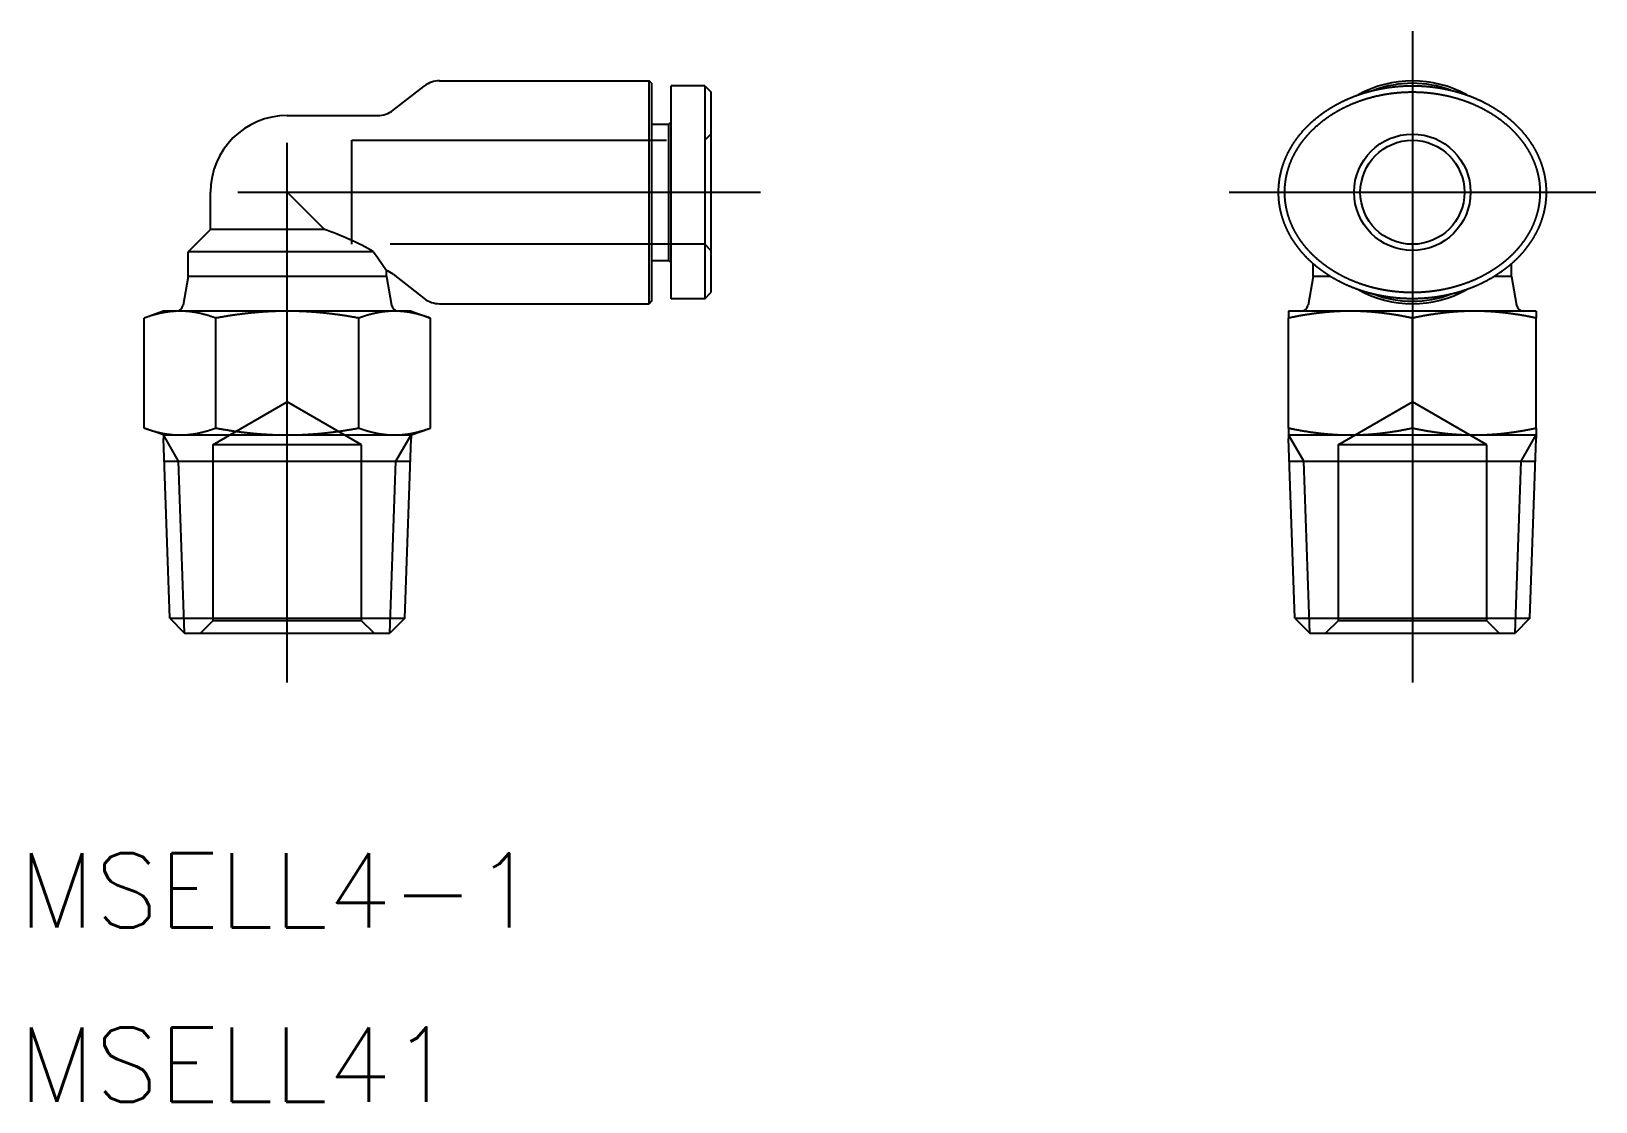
# Model space of a CAD drawing. Extents: x -10.3 to 52.8, y -18.9 to 24.3.
import ezdxf

# ---------------------------------------------------------------- set-up
doc = ezdxf.new("R2010")
doc.units = 0
doc.linetypes.add('CENTER', pattern=[50.8, 31.75, -6.35, 6.35, -6.35])
doc.linetypes.add('DASHED', pattern=[19.05, 12.7, -6.35])
doc.layers.get('0').update_dxf_attribs({"linetype": 'CONTINUOUS'})
doc.layers.add('CENTER', color=1, linetype='CENTER')
doc.styles.get("Standard").update_dxf_attribs({"font": 'txt.shx', "height": 3, "bigfont": 'bigfont.shx'})

msp = doc.modelspace()

# ---------------------------------------------------------------- texts
at = {"color": 7, "linetype": 'CONTINUOUS'}
for s, p in [('MSELL4-1', (-10.846176, -11.887214)), ('MSELL41', (-10.846176, -18.920558))]:
    msp.add_text(s, height=3, dxfattribs=at).set_placement(p)

# ---------------------------------------------------------------- linework, layer by layer
at = {"color": 7, "linetype": 'CONTINUOUS'}
for p, q in [((6.143108, 22.3), (14.6, 22.3)), ((14.6, 13.3), (14.6, 22.3)), ((14.7, 22.2), (14.6, 22.3)), ((14.7, 22.2), (14.7, 13.4)), ((15.5, 13.5), (15.5, 22.1)), ((16.85, 22.1), (15.5, 22.1)), ((16.85, 22.1), (16.85, 13.499985)), ((16.85, 22.1), (17.1, 21.85)), ((4.270833, 21.110648), (5.529167, 22.089352)), ((17.1, 21.85), (17.1, 13.749989)), ((0, 20.9), (3.656892, 20.9)), ((14.7, 20.55), (15.4, 20.55)), ((15.4, 20.55), (15.5, 20.65)), ((15.4, 15.05), (15.4, 20.55)), ((-3.1, 16.3), (-3.1, 17.8)), ((1.5, 16.3), (0, 17.8)), ((-3.1, 16.3), (-4, 15.4)), ((1.5, 16.3), (-3.1, 16.3)), ((3.485685, 15.4), (-4, 15.4)), ((-4, 14.4), (-4, 15.4)), ((3.485685, 15.4), (3.656496, 15.15721)), ((3.658654, 15.158657), (4, 14.639296)), ((4, 14.4), (4, 14.639296)), ((14.7, 15.05), (15.4, 15.05)), ((15.4, 15.05), (15.5, 14.95)), ((41.407989, 14.4), (41.407989, 14.911299)), ((49.407989, 14.4), (49.407989, 14.911299)), ((-4, 14.4), (-4.205846, 13.247263)), ((4, 14.4), (-4, 14.4)), ((4, 14.4), (4.205846, 13.247263)), ((4.270833, 14.489352), (5.529167, 13.510648)), ((41.407989, 14.4), (41.202143, 13.247263)), ((42.102072, 14.4), (41.407989, 14.4)), ((49.407989, 14.4), (48.713906, 14.4)), ((49.407989, 14.4), (49.613835, 13.247263)), ((6.143108, 13.3), (14.6, 13.3)), ((14.7, 13.4), (14.6, 13.3)), ((16.85, 13.5), (15.5, 13.5)), ((16.85, 13.5), (17.1, 13.75)), ((-5, 13), (-5.773503, 12.718468)), ((-5.773503, 8.281532), (-5.773503, 12.718468)), ((5, 13), (-5, 13)), ((-2.886751, 8.281532), (-2.886751, 12.718468)), ((2.886751, 8.281532), (2.886751, 12.718468)), ((5, 13), (5.773503, 12.718468)), ((5.773503, 8.281532), (5.773503, 12.718468)), ((50.407989, 13), (40.407989, 13)), ((40.407989, 13), (40.407989, 12.718468)), ((40.407989, 8.281532), (40.407989, 12.718468)), ((45.407989, 8.281532), (45.407989, 12.718468)), ((50.407989, 13), (50.407989, 12.718468)), ((50.407989, 8.281532), (50.407989, 12.718468)), ((-5, 8), (-5.773503, 8.281532)), ((5, 8), (5.773503, 8.281532)), ((40.407989, 8.281532), (40.407989, 7.86453)), ((50.407989, 8.281532), (50.407989, 7.86453)), ((-5, 8), (5, 8)), ((-5, 8), (-5, 7.86453)), ((-4.746388, 0.602023), (-5, 7.86453)), ((4.746388, 0.602023), (5, 7.86453)), ((5, 8), (5, 7.86453)), ((40.407989, 7.999835), (50.407989, 8)), ((40.661602, 0.602023), (40.407989, 7.86453)), ((50.154377, 0.602023), (50.407989, 7.86453)), ((-4.967631, 6.937614), (4.967631, 6.937614)), ((40.440358, 6.937614), (50.375621, 6.937614)), ((-4.746388, 0.602023), (4.746388, 0.602023)), ((-4.746388, 0.602023), (-4.144365, 0)), ((-4.144365, 0), (4.144365, 0)), ((4.746388, 0.602023), (4.144365, 0)), ((40.661602, 0.602023), (50.154377, 0.602023)), ((40.661602, 0.602023), (41.263625, 0)), ((41.263625, 0), (49.552354, 0)), ((50.154377, 0.602023), (49.552354, 0))]:
    msp.add_line(p, q, dxfattribs=at)
at = {"color": 3, "linetype": 'DASHED'}
for p, q in [((2.6, 19.9), (16.85, 19.9)), ((2.6, 15.7), (2.6, 19.9)), ((16.85, 19.9), (17.1, 20.15)), ((16.85, 15.7), (2.6, 15.7)), ((17.1, 15.45), (16.85, 15.7)), ((-3, 7.6), (0, 9.332051)), ((3, 7.6), (0, 9.332051)), ((42.407989, 7.6), (45.407989, 9.332051)), ((48.407989, 7.6), (45.407989, 9.332051)), ((-3, 7.6), (-3, 0.5)), ((3, 7.6), (-3, 7.6)), ((3, 0.5), (3, 7.6)), ((42.407989, 7.6), (42.407989, 0.5)), ((48.407989, 7.6), (42.407989, 7.6)), ((48.407989, 0.5), (48.407989, 7.6)), ((-3, 0.5), (-3.5, 0)), ((3, 0.5), (-3, 0.5)), ((3.5, 0), (3, 0.5)), ((42.407989, 0.5), (41.907989, 0)), ((48.407989, 0.5), (42.407989, 0.5)), ((48.907989, 0), (48.407989, 0.5))]:
    msp.add_line(p, q, dxfattribs=at)
at = {"color": 3, "linetype": 'CONTINUOUS'}
for p, q in [((-4.386625, 6.937439), (-5, 7.999835)), ((4.386631, 6.937614), (5, 8)), ((41.021364, 6.937439), (40.407989, 7.999835)), ((49.794621, 6.937614), (50.407989, 8)), ((-4.144365, 0), (-4.386625, 6.937439)), ((4.144365, 0), (4.386631, 6.937614)), ((41.263625, 0), (41.021364, 6.937439)), ((41.026393, 6.928728), (41.026298, 6.928893)), ((49.552354, 0), (49.794621, 6.937614))]:
    msp.add_line(p, q, dxfattribs=at)
at = {"color": 7}
for points in [[(45.408, 22.1, 0), (45.419, 22.1, 0), (45.4301, 22.1, 0), (45.4411, 22.0999, 0), (45.4521, 22.0999, 0), (45.4631, 22.0998, 0), (45.4741, 22.0997, 0), (45.4851, 22.0996, 0), (45.4961, 22.0995, 0), (45.5071, 22.0993, 0), (45.518, 22.0992, 0), (45.529, 22.099, 0), (45.54, 22.0988, 0), (45.5509, 22.0986, 0), (45.5619, 22.0984, 0), (45.5729, 22.0981, 0), (45.5838, 22.0979, 0), (45.5948, 22.0976, 0), (45.6058, 22.0973, 0), (45.6168, 22.097, 0), (45.6277, 22.0966, 0), (45.6387, 22.0963, 0), (45.6497, 22.0959, 0), (45.6607, 22.0955, 0), (45.6717, 22.0951, 0), (45.6827, 22.0947, 0), (45.6938, 22.0942, 0), (45.7048, 22.0938, 0), (45.7159, 22.0933, 0), (45.7269, 22.0928, 0), (45.738, 22.0922, 0), (45.7491, 22.0917, 0), (45.7602, 22.0911, 0), (45.7713, 22.0905, 0), (45.7825, 22.0899, 0), (45.7936, 22.0893, 0), (45.8048, 22.0886, 0), (45.816, 22.088, 0), (45.8272, 22.0873, 0), (45.8384, 22.0866, 0), (45.8497, 22.0858, 0), (45.861, 22.0851, 0), (45.8723, 22.0843, 0), (45.8836, 22.0835, 0), (45.895, 22.0827, 0), (45.9064, 22.0818, 0), (45.9178, 22.081, 0), (45.9292, 22.0801, 0), (45.9407, 22.0792, 0), (45.9522, 22.0782, 0), (45.9637, 22.0773, 0), (45.9753, 22.0763, 0), (45.9869, 22.0753, 0), (45.9985, 22.0743, 0), (46.0102, 22.0732, 0), (46.0219, 22.0722, 0), (46.0336, 22.0711, 0), (46.0454, 22.07, 0), (46.0572, 22.0688, 0), (46.0691, 22.0677, 0), (46.081, 22.0665, 0), (46.0929, 22.0653, 0), (46.1049, 22.064, 0), (46.1169, 22.0628, 0), (46.129, 22.0615, 0), (46.1411, 22.0602, 0), (46.1532, 22.0589, 0), (46.1655, 22.0575, 0), (46.1777, 22.0561, 0), (46.19, 22.0547, 0), (46.2024, 22.0532, 0), (46.2148, 22.0517, 0), (46.2273, 22.0502, 0), (46.2398, 22.0487, 0), (46.2524, 22.0471, 0), (46.265, 22.0455, 0), (46.2777, 22.0439, 0), (46.2904, 22.0422, 0), (46.3032, 22.0405, 0), (46.316, 22.0388, 0), (46.3289, 22.037, 0), (46.3419, 22.0352, 0), (46.3549, 22.0334, 0), (46.368, 22.0315, 0), (46.3811, 22.0296, 0), (46.3943, 22.0277, 0), (46.4076, 22.0257, 0), (46.4209, 22.0237, 0), (46.4343, 22.0216, 0), (46.4477, 22.0195, 0), (46.4612, 22.0174, 0), (46.4748, 22.0153, 0), (46.4884, 22.0131, 0), (46.5021, 22.0108, 0), (46.5159, 22.0085, 0), (46.5297, 22.0062, 0), (46.5436, 22.0038, 0), (46.5576, 22.0014, 0), (46.5716, 21.999, 0), (46.5856, 21.9965, 0), (46.5997, 21.994, 0), (46.6139, 21.9914, 0), (46.6281, 21.9888, 0), (46.6424, 21.9861, 0), (46.6567, 21.9834, 0), (46.6711, 21.9807, 0), (46.6856, 21.9779, 0), (46.7, 21.9751, 0), (46.7146, 21.9722, 0), (46.7291, 21.9693, 0), (46.7438, 21.9664, 0), (46.7585, 21.9634, 0), (46.7732, 21.9603, 0), (46.788, 21.9572, 0), (46.8028, 21.9541, 0), (46.8176, 21.9509, 0), (46.8325, 21.9477, 0), (46.8475, 21.9444, 0), (46.8625, 21.9411, 0), (46.8775, 21.9377, 0), (46.8926, 21.9343, 0), (46.9077, 21.9308, 0), (46.9228, 21.9273, 0), (46.938, 21.9238, 0), (46.9533, 21.9202, 0), (46.9685, 21.9165, 0), (46.9838, 21.9128, 0), (46.9992, 21.9091, 0), (47.0146, 21.9053, 0), (47.03, 21.9014, 0), (47.0454, 21.8975, 0), (47.0609, 21.8936, 0), (47.0764, 21.8896, 0), (47.0919, 21.8856, 0), (47.1075, 21.8815, 0), (47.1231, 21.8773, 0), (47.1387, 21.8731, 0), (47.1544, 21.8689, 0), (47.1701, 21.8646, 0), (47.1858, 21.8602, 0), (47.2016, 21.8558, 0), (47.2173, 21.8514, 0), (47.2331, 21.8469, 0), (47.249, 21.8423, 0), (47.2648, 21.8377, 0), (47.2807, 21.833, 0), (47.2966, 21.8283, 0), (47.3125, 21.8236, 0), (47.3285, 21.8187, 0), (47.3445, 21.8139, 0), (47.3605, 21.8089, 0), (47.3765, 21.804, 0), (47.3925, 21.7989, 0), (47.4086, 21.7938, 0), (47.4247, 21.7887, 0), (47.4408, 21.7835, 0), (47.4569, 21.7782, 0), (47.4731, 21.7729, 0), (47.4893, 21.7676, 0), (47.5054, 21.7622, 0), (47.5216, 21.7567, 0), (47.5379, 21.7512, 0), (47.5541, 21.7456, 0), (47.5704, 21.74, 0), (47.5866, 21.7343, 0), (47.6029, 21.7285, 0), (47.6192, 21.7227, 0), (47.6355, 21.7169, 0), (47.6519, 21.7109, 0), (47.6682, 21.705, 0), (47.6846, 21.6989, 0), (47.7009, 21.6929, 0), (47.7173, 21.6867, 0), (47.7337, 21.6805, 0), (47.7501, 21.6743, 0), (47.7665, 21.6679, 0), (47.783, 21.6616, 0), (47.7994, 21.6551, 0), (47.8158, 21.6486, 0), (47.8323, 21.6421, 0), (47.8488, 21.6355, 0), (47.8652, 21.6288, 0), (47.8817, 21.6221, 0), (47.8982, 21.6153, 0), (47.9147, 21.6085, 0), (47.9311, 21.6016, 0), (47.9476, 21.5946, 0), (47.9641, 21.5876, 0), (47.9806, 21.5805, 0), (47.9972, 21.5733, 0), (48.0137, 21.5661, 0), (48.0302, 21.5589, 0), (48.0467, 21.5515, 0), (48.0632, 21.5442, 0), (48.0797, 21.5367, 0), (48.0962, 21.5292, 0), (48.1128, 21.5216, 0), (48.1293, 21.514, 0), (48.1458, 21.5063, 0), (48.1623, 21.4985, 0), (48.1788, 21.4907, 0), (48.1953, 21.4828, 0), (48.2118, 21.4749, 0), (48.2283, 21.4669, 0), (48.2448, 21.4588, 0), (48.2613, 21.4507, 0), (48.2778, 21.4425, 0), (48.2943, 21.4342, 0), (48.3108, 21.4259, 0), (48.3272, 21.4175, 0), (48.3437, 21.409, 0), (48.3602, 21.4005, 0), (48.3766, 21.3919, 0), (48.393, 21.3833, 0), (48.4095, 21.3746, 0), (48.4259, 21.3658, 0), (48.4423, 21.357, 0), (48.4587, 21.348, 0), (48.4751, 21.3391, 0), (48.4914, 21.33, 0), (48.5078, 21.3209, 0), (48.5241, 21.3118, 0), (48.5404, 21.3025, 0), (48.5567, 21.2933, 0), (48.573, 21.2839, 0), (48.5892, 21.2745, 0), (48.6055, 21.265, 0), (48.6217, 21.2555, 0), (48.6379, 21.2458, 0), (48.6541, 21.2362, 0), (48.6703, 21.2264, 0), (48.6864, 21.2166, 0), (48.7025, 21.2068, 0), (48.7186, 21.1969, 0), (48.7347, 21.1869, 0), (48.7507, 21.1768, 0), (48.7668, 21.1667, 0), (48.7827, 21.1566, 0), (48.7987, 21.1463, 0), (48.8147, 21.136, 0), (48.8306, 21.1257, 0), (48.8465, 21.1153, 0), (48.8623, 21.1048, 0), (48.8781, 21.0943, 0), (48.8939, 21.0837, 0), (48.9097, 21.073, 0), (48.9254, 21.0623, 0), (48.9411, 21.0515, 0), (48.9568, 21.0407, 0), (48.9724, 21.0298, 0), (48.988, 21.0188, 0), (49.0036, 21.0078, 0), (49.0191, 20.9967, 0), (49.0346, 20.9856, 0), (49.0501, 20.9744, 0), (49.0655, 20.9632, 0), (49.0809, 20.9519, 0), (49.0962, 20.9405, 0), (49.1115, 20.9291, 0), (49.1268, 20.9176, 0), (49.142, 20.906, 0), (49.1572, 20.8944, 0), (49.1723, 20.8828, 0), (49.1874, 20.871, 0), (49.2025, 20.8593, 0), (49.2175, 20.8474, 0), (49.2324, 20.8355, 0), (49.2473, 20.8236, 0), (49.2622, 20.8116, 0), (49.277, 20.7995, 0), (49.2918, 20.7874, 0), (49.3065, 20.7752, 0), (49.3212, 20.763, 0), (49.3359, 20.7507, 0), (49.3504, 20.7384, 0), (49.365, 20.726, 0), (49.3795, 20.7135, 0), (49.3939, 20.701, 0), (49.4083, 20.6884, 0), (49.4226, 20.6758, 0), (49.4369, 20.6632, 0), (49.4511, 20.6504, 0), (49.4652, 20.6376, 0), (49.4793, 20.6248, 0), (49.4934, 20.6119, 0), (49.5074, 20.599, 0), (49.5213, 20.586, 0), (49.5352, 20.5729, 0), (49.549, 20.5598, 0), (49.5627, 20.5467, 0), (49.5764, 20.5335, 0), (49.5901, 20.5202, 0), (49.6036, 20.5069, 0), (49.6171, 20.4936, 0), (49.6306, 20.4802, 0), (49.644, 20.4667, 0), (49.6573, 20.4532, 0), (49.6706, 20.4397, 0), (49.6838, 20.4261, 0), (49.6969, 20.4125, 0), (49.71, 20.3988, 0), (49.723, 20.3851, 0), (49.7359, 20.3713, 0), (49.7488, 20.3575, 0), (49.7616, 20.3436, 0), (49.7743, 20.3297, 0), (49.787, 20.3158, 0), (49.7996, 20.3018, 0), (49.8122, 20.2878, 0), (49.8247, 20.2737, 0), (49.8371, 20.2596, 0), (49.8494, 20.2454, 0), (49.8617, 20.2312, 0), (49.8739, 20.217, 0), (49.886, 20.2027, 0), (49.8981, 20.1884, 0), (49.9101, 20.1741, 0), (49.922, 20.1597, 0), (49.9339, 20.1452, 0), (49.9456, 20.1308, 0), (49.9573, 20.1163, 0), (49.969, 20.1017, 0), (49.9805, 20.0871, 0), (49.992, 20.0725, 0), (50.0035, 20.0579, 0), (50.0148, 20.0432, 0), (50.0261, 20.0284, 0), (50.0373, 20.0137, 0), (50.0484, 19.9989, 0), (50.0594, 19.9841, 0), (50.0704, 19.9692, 0), (50.0813, 19.9543, 0), (50.0921, 19.9394, 0), (50.1028, 19.9244, 0), (50.1135, 19.9094, 0), (50.1241, 19.8944, 0), (50.1346, 19.8794, 0), (50.145, 19.8643, 0), (50.1554, 19.8492, 0), (50.1656, 19.834, 0), (50.1758, 19.8189, 0), (50.1859, 19.8037, 0), (50.1959, 19.7884, 0), (50.2059, 19.7732, 0), (50.2157, 19.7579, 0), (50.2255, 19.7426, 0), (50.2352, 19.7272, 0), (50.2449, 19.7119, 0), (50.2544, 19.6965, 0), (50.2639, 19.6811, 0), (50.2733, 19.6656, 0), (50.2826, 19.6501, 0), (50.2918, 19.6346, 0), (50.301, 19.6191, 0), (50.31, 19.6035, 0), (50.319, 19.588, 0), (50.3279, 19.5724, 0), (50.3368, 19.5567, 0), (50.3455, 19.5411, 0), (50.3542, 19.5254, 0), (50.3628, 19.5097, 0), (50.3713, 19.494, 0), (50.3797, 19.4782, 0), (50.3881, 19.4624, 0), (50.3963, 19.4466, 0), (50.4045, 19.4308, 0), (50.4126, 19.415, 0), (50.4207, 19.3991, 0), (50.4286, 19.3832, 0), (50.4365, 19.3673, 0), (50.4443, 19.3514, 0), (50.452, 19.3354, 0), (50.4596, 19.3194, 0), (50.4671, 19.3034, 0), (50.4746, 19.2874, 0), (50.482, 19.2714, 0), (50.4893, 19.2553, 0), (50.4965, 19.2392, 0), (50.5036, 19.2231, 0), (50.5107, 19.207, 0), (50.5176, 19.1909, 0), (50.5245, 19.1747, 0), (50.5313, 19.1586, 0), (50.5381, 19.1424, 0), (50.5447, 19.1262, 0), (50.5513, 19.11, 0), (50.5578, 19.0937, 0), (50.5641, 19.0775, 0), (50.5705, 19.0612, 0), (50.5767, 19.0449, 0), (50.5829, 19.0286, 0), (50.5889, 19.0123, 0), (50.5949, 18.996, 0), (50.6008, 18.9796, 0), (50.6066, 18.9632, 0), (50.6124, 18.9469, 0), (50.618, 18.9305, 0), (50.6236, 18.9141, 0), (50.6291, 18.8976, 0), (50.6345, 18.8812, 0), (50.6398, 18.8648, 0), (50.6451, 18.8483, 0), (50.6502, 18.8318, 0), (50.6553, 18.8153, 0), (50.6603, 18.7988, 0), (50.6652, 18.7823, 0), (50.67, 18.7658, 0), (50.6748, 18.7493, 0), (50.6794, 18.7327, 0), (50.684, 18.7162, 0), (50.6885, 18.6996, 0), (50.6929, 18.6831, 0), (50.6972, 18.6665, 0), (50.7015, 18.6499, 0), (50.7056, 18.6333, 0), (50.7097, 18.6167, 0), (50.7137, 18.6001, 0), (50.7176, 18.5834, 0), (50.7214, 18.5668, 0), (50.7252, 18.5502, 0), (50.7288, 18.5335, 0), (50.7324, 18.5168, 0), (50.7359, 18.5002, 0), (50.7393, 18.4835, 0), (50.7427, 18.4668, 0), (50.7459, 18.4501, 0), (50.7491, 18.4334, 0), (50.7522, 18.4167, 0), (50.7552, 18.4, 0), (50.7581, 18.3833, 0), (50.7609, 18.3666, 0), (50.7637, 18.3498, 0), (50.7663, 18.3331, 0), (50.7689, 18.3164, 0), (50.7714, 18.2996, 0), (50.7738, 18.2829, 0), (50.7762, 18.2661, 0), (50.7784, 18.2494, 0), (50.7806, 18.2326, 0), (50.7827, 18.2158, 0), (50.7847, 18.1991, 0), (50.7866, 18.1823, 0), (50.7884, 18.1655, 0), (50.7902, 18.1487, 0), (50.7919, 18.1319, 0), (50.7935, 18.1151, 0), (50.795, 18.0983, 0), (50.7964, 18.0815, 0), (50.7977, 18.0647, 0), (50.799, 18.0479, 0), (50.8002, 18.0311, 0), (50.8013, 18.0143, 0), (50.8023, 17.9975, 0), (50.8032, 17.9807, 0), (50.8041, 17.9639, 0), (50.8048, 17.9471, 0), (50.8055, 17.9303, 0), (50.8061, 17.9135, 0), (50.8066, 17.8967, 0), (50.8071, 17.8799, 0), (50.8074, 17.863, 0), (50.8077, 17.8462, 0), (50.8079, 17.8294, 0), (50.808, 17.8126, 0), (50.808, 17.7958, 0), (50.8079, 17.779, 0), (50.8078, 17.7622, 0), (50.8075, 17.7453, 0), (50.8072, 17.7285, 0), (50.8068, 17.7117, 0), (50.8064, 17.6949, 0), (50.8058, 17.6781, 0), (50.8051, 17.6613, 0), (50.8044, 17.6445, 0), (50.8036, 17.6277, 0), (50.8027, 17.6109, 0), (50.8017, 17.5941, 0), (50.8007, 17.5773, 0), (50.7995, 17.5605, 0), (50.7983, 17.5437, 0), (50.797, 17.5269, 0), (50.7956, 17.5101, 0), (50.7942, 17.4934, 0), (50.7926, 17.4766, 0), (50.791, 17.4598, 0), (50.7893, 17.4431, 0), (50.7875, 17.4263, 0), (50.7856, 17.4096, 0), (50.7836, 17.3929, 0), (50.7816, 17.3761, 0), (50.7795, 17.3594, 0), (50.7773, 17.3427, 0), (50.775, 17.326, 0), (50.7726, 17.3093, 0), (50.7702, 17.2926, 0), (50.7676, 17.276, 0), (50.765, 17.2593, 0), (50.7623, 17.2427, 0), (50.7596, 17.226, 0), (50.7567, 17.2094, 0), (50.7538, 17.1928, 0), (50.7508, 17.1762, 0), (50.7477, 17.1596, 0), (50.7445, 17.143, 0), (50.7413, 17.1265, 0), (50.7379, 17.1099, 0), (50.7345, 17.0934, 0), (50.731, 17.0769, 0), (50.7275, 17.0604, 0), (50.7238, 17.0439, 0), (50.7201, 17.0274, 0), (50.7163, 17.0109, 0), (50.7124, 16.9945, 0), (50.7084, 16.9781, 0), (50.7044, 16.9617, 0), (50.7002, 16.9453, 0), (50.696, 16.9289, 0), (50.6917, 16.9125, 0), (50.6874, 16.8962, 0), (50.6829, 16.8799, 0), (50.6784, 16.8636, 0), (50.6738, 16.8473, 0), (50.6691, 16.8311, 0), (50.6643, 16.8148, 0), (50.6595, 16.7986, 0), (50.6546, 16.7824, 0), (50.6496, 16.7662, 0), (50.6445, 16.7501, 0), (50.6394, 16.734, 0), (50.6342, 16.7179, 0), (50.6289, 16.7018, 0), (50.6235, 16.6858, 0), (50.618, 16.6697, 0), (50.6125, 16.6537, 0), (50.6069, 16.6378, 0), (50.6012, 16.6218, 0), (50.5955, 16.6059, 0), (50.5897, 16.59, 0), (50.5838, 16.5741, 0), (50.5778, 16.5583, 0), (50.5718, 16.5425, 0), (50.5657, 16.5267, 0), (50.5595, 16.5109, 0), (50.5532, 16.4952, 0), (50.5469, 16.4795, 0), (50.5405, 16.4638, 0), (50.534, 16.4482, 0), (50.5275, 16.4326, 0), (50.5209, 16.417, 0), (50.5142, 16.4014, 0), (50.5075, 16.3859, 0), (50.5007, 16.3704, 0), (50.4938, 16.355, 0), (50.4868, 16.3396, 0), (50.4798, 16.3242, 0), (50.4727, 16.3088, 0), (50.4656, 16.2935, 0), (50.4584, 16.2782, 0), (50.4511, 16.2629, 0), (50.4437, 16.2477, 0), (50.4363, 16.2325, 0), (50.4288, 16.2174, 0), (50.4213, 16.2023, 0), (50.4136, 16.1872, 0), (50.406, 16.1721, 0), (50.3982, 16.1571, 0), (50.3904, 16.1422, 0), (50.3825, 16.1272, 0), (50.3746, 16.1123, 0), (50.3666, 16.0975, 0), (50.3586, 16.0826, 0), (50.3504, 16.0679, 0), (50.3423, 16.0531, 0), (50.334, 16.0384, 0), (50.3257, 16.0237, 0), (50.3173, 16.0091, 0), (50.3089, 15.9945, 0), (50.3004, 15.98, 0), (50.2919, 15.9655, 0), (50.2833, 15.951, 0), (50.2746, 15.9366, 0), (50.2659, 15.9222, 0), (50.2571, 15.9079, 0), (50.2483, 15.8936, 0), (50.2394, 15.8794, 0), (50.2305, 15.8652, 0), (50.2215, 15.851, 0), (50.2124, 15.8369, 0), (50.2033, 15.8228, 0), (50.1941, 15.8088, 0), (50.1849, 15.7948, 0), (50.1757, 15.7809, 0), (50.1663, 15.767, 0), (50.157, 15.7531, 0), (50.1475, 15.7393, 0), (50.1381, 15.7256, 0), (50.1285, 15.7118, 0), (50.119, 15.6982, 0), (50.1093, 15.6845, 0), (50.0996, 15.6709, 0), (50.0899, 15.6574, 0), (50.0801, 15.6439, 0), (50.0703, 15.6305, 0), (50.0604, 15.617, 0), (50.0505, 15.6037, 0), (50.0405, 15.5903, 0), (50.0305, 15.5771, 0), (50.0204, 15.5638, 0), (50.0103, 15.5506, 0), (50.0001, 15.5375, 0), (49.9899, 15.5244, 0), (49.9796, 15.5113, 0), (49.9693, 15.4983, 0), (49.9589, 15.4853, 0), (49.9485, 15.4724, 0), (49.9381, 15.4595, 0), (49.9275, 15.4467, 0), (49.917, 15.4339, 0), (49.9064, 15.4211, 0), (49.8958, 15.4084, 0), (49.8851, 15.3958, 0), (49.8743, 15.3831, 0), (49.8636, 15.3706, 0), (49.8527, 15.358, 0), (49.8419, 15.3455, 0), (49.831, 15.3331, 0), (49.82, 15.3207, 0), (49.809, 15.3083, 0), (49.798, 15.296, 0), (49.7869, 15.2838, 0), (49.7758, 15.2715, 0), (49.7646, 15.2593, 0), (49.7534, 15.2472, 0), (49.7422, 15.2351, 0), (49.7309, 15.2231, 0), (49.7196, 15.2111, 0), (49.7082, 15.1991, 0), (49.6968, 15.1872, 0), (49.6853, 15.1753, 0), (49.6738, 15.1635, 0), (49.6623, 15.1517, 0), (49.6507, 15.1399, 0), (49.6391, 15.1282, 0), (49.6275, 15.1166, 0), (49.6158, 15.105, 0), (49.6041, 15.0934, 0), (49.5923, 15.0819, 0), (49.5805, 15.0704, 0), (49.5686, 15.059, 0), (49.5568, 15.0476, 0), (49.5448, 15.0362, 0), (49.5329, 15.0249, 0), (49.5209, 15.0136, 0), (49.5089, 15.0024, 0), (49.4968, 14.9912, 0), (49.4847, 14.9801, 0), (49.4725, 14.969, 0), (49.4603, 14.9579, 0), (49.4481, 14.9469, 0), (49.4359, 14.936, 0), (49.4236, 14.925, 0), (49.4113, 14.9142, 0), (49.3989, 14.9033, 0), (49.3865, 14.8925, 0), (49.3741, 14.8818, 0), (49.3616, 14.8711, 0), (49.3491, 14.8604, 0), (49.3365, 14.8498, 0), (49.324, 14.8392, 0), (49.3113, 14.8286, 0), (49.2987, 14.8181, 0), (49.286, 14.8077, 0), (49.2733, 14.7973, 0), (49.2606, 14.7869, 0), (49.2478, 14.7766, 0), (49.235, 14.7663, 0), (49.2221, 14.756, 0), (49.2092, 14.7458, 0), (49.1963, 14.7357, 0), (49.1834, 14.7256, 0), (49.1704, 14.7155, 0), (49.1574, 14.7055, 0), (49.1444, 14.6955, 0), (49.1313, 14.6855, 0), (49.1182, 14.6756, 0), (49.105, 14.6658, 0), (49.0919, 14.656, 0), (49.0787, 14.6462, 0), (49.0654, 14.6365, 0), (49.0522, 14.6268, 0), (49.0389, 14.6171, 0), (49.0256, 14.6075, 0), (49.0122, 14.598, 0), (48.9989, 14.5885, 0), (48.9854, 14.579, 0), (48.972, 14.5696, 0), (48.9585, 14.5602, 0), (48.945, 14.5508, 0), (48.9315, 14.5415, 0), (48.918, 14.5323, 0), (48.9044, 14.523, 0), (48.8908, 14.5139, 0), (48.8771, 14.5047, 0), (48.8635, 14.4956, 0), (48.8498, 14.4866, 0), (48.836, 14.4776, 0), (48.8223, 14.4686, 0), (48.8085, 14.4597, 0), (48.7947, 14.4508, 0), (48.7809, 14.442, 0), (48.767, 14.4332, 0), (48.7532, 14.4244, 0), (48.7393, 14.4157, 0), (48.7253, 14.4071, 0), (48.7114, 14.3984, 0), (48.6974, 14.3899, 0), (48.6834, 14.3813, 0), (48.6693, 14.3728, 0), (48.6553, 14.3644, 0), (48.6412, 14.356, 0), (48.6271, 14.3476, 0), (48.613, 14.3393, 0), (48.5988, 14.331, 0), (48.5847, 14.3228, 0), (48.5705, 14.3146, 0), (48.5563, 14.3064, 0), (48.542, 14.2983, 0), (48.5278, 14.2902, 0), (48.5135, 14.2822, 0), (48.4992, 14.2742, 0), (48.4848, 14.2663, 0), (48.4705, 14.2584, 0), (48.4561, 14.2505, 0), (48.4417, 14.2427, 0), (48.4273, 14.235, 0), (48.4129, 14.2272, 0), (48.3984, 14.2196, 0), (48.384, 14.2119, 0), (48.3695, 14.2043, 0), (48.355, 14.1968, 0), (48.3404, 14.1893, 0), (48.3259, 14.1818, 0), (48.3113, 14.1744, 0), (48.2967, 14.167, 0), (48.2821, 14.1596, 0), (48.2675, 14.1523, 0), (48.2528, 14.1451, 0), (48.2381, 14.1379, 0), (48.2234, 14.1307, 0), (48.2087, 14.1236, 0), (48.194, 14.1165, 0), (48.1793, 14.1094, 0), (48.1645, 14.1024, 0), (48.1497, 14.0955, 0), (48.1349, 14.0886, 0), (48.1201, 14.0817, 0), (48.1053, 14.0748, 0), (48.0904, 14.0681, 0), (48.0756, 14.0613, 0), (48.0607, 14.0546, 0), (48.0458, 14.0479, 0), (48.0309, 14.0413, 0), (48.016, 14.0347, 0), (48.001, 14.0282, 0), (47.986, 14.0217, 0), (47.9711, 14.0152, 0), (47.9561, 14.0088, 0), (47.9411, 14.0024, 0), (47.926, 13.9961, 0), (47.911, 13.9898, 0), (47.896, 13.9836, 0), (47.8809, 13.9774, 0), (47.8658, 13.9712, 0), (47.8507, 13.9651, 0), (47.8356, 13.959, 0), (47.8205, 13.953, 0), (47.8053, 13.947, 0), (47.7902, 13.941, 0), (47.775, 13.9351, 0), (47.7598, 13.9292, 0), (47.7446, 13.9234, 0), (47.7294, 13.9176, 0), (47.7142, 13.9119, 0), (47.699, 13.9062, 0), (47.6837, 13.9005, 0), (47.6685, 13.8949, 0), (47.6532, 13.8893, 0), (47.6379, 13.8838, 0), (47.6226, 13.8783, 0), (47.6073, 13.8728, 0), (47.592, 13.8674, 0), (47.5767, 13.862, 0), (47.5613, 13.8567, 0), (47.546, 13.8514, 0), (47.5306, 13.8461, 0), (47.5153, 13.8409, 0), (47.4999, 13.8358, 0), (47.4845, 13.8306, 0), (47.4691, 13.8255, 0), (47.4536, 13.8205, 0), (47.4382, 13.8155, 0), (47.4228, 13.8105, 0), (47.4073, 13.8056, 0), (47.3919, 13.8007, 0), (47.3764, 13.7958, 0), (47.3609, 13.791, 0), (47.3454, 13.7863, 0), (47.3299, 13.7815, 0), (47.3144, 13.7768, 0), (47.2988, 13.7722, 0), (47.2833, 13.7676, 0), (47.2677, 13.763, 0), (47.2522, 13.7585, 0), (47.2366, 13.754, 0), (47.221, 13.7496, 0), (47.2054, 13.7452, 0), (47.1898, 13.7408, 0), (47.1742, 13.7365, 0), (47.1586, 13.7322, 0), (47.1429, 13.7279, 0), (47.1273, 13.7237, 0), (47.1116, 13.7196, 0), (47.096, 13.7154, 0), (47.0803, 13.7114, 0), (47.0646, 13.7073, 0), (47.0489, 13.7033, 0), (47.0332, 13.6993, 0), (47.0175, 13.6954, 0), (47.0018, 13.6915, 0), (46.9861, 13.6877, 0), (46.9703, 13.6839, 0), (46.9546, 13.6801, 0), (46.9388, 13.6764, 0), (46.9231, 13.6727, 0), (46.9073, 13.669, 0), (46.8915, 13.6654, 0), (46.8757, 13.6618, 0), (46.86, 13.6583, 0), (46.8442, 13.6548, 0), (46.8283, 13.6514, 0), (46.8125, 13.648, 0), (46.7967, 13.6446, 0), (46.7809, 13.6412, 0), (46.765, 13.638, 0), (46.7492, 13.6347, 0), (46.7333, 13.6315, 0), (46.7174, 13.6283, 0), (46.7016, 13.6252, 0), (46.6857, 13.6221, 0), (46.6698, 13.619, 0), (46.6539, 13.616, 0), (46.638, 13.613, 0), (46.6221, 13.6101, 0), (46.6062, 13.6072, 0), (46.5903, 13.6043, 0), (46.5744, 13.6015, 0), (46.5584, 13.5987, 0), (46.5425, 13.5959, 0), (46.5265, 13.5932, 0), (46.5106, 13.5906, 0), (46.4946, 13.5879, 0), (46.4787, 13.5854, 0), (46.4627, 13.5828, 0), (46.4467, 13.5803, 0), (46.4307, 13.5778, 0), (46.4147, 13.5754, 0), (46.3987, 13.573, 0), (46.3827, 13.5706, 0), (46.3667, 13.5683, 0), (46.3507, 13.566, 0), (46.3347, 13.5638, 0), (46.3187, 13.5616, 0), (46.3027, 13.5594, 0), (46.2866, 13.5573, 0), (46.2706, 13.5552, 0), (46.2546, 13.5532, 0), (46.2385, 13.5512, 0), (46.2225, 13.5492, 0), (46.2064, 13.5473, 0), (46.1904, 13.5454, 0), (46.1743, 13.5435, 0), (46.1582, 13.5417, 0), (46.1422, 13.5399, 0), (46.1261, 13.5382, 0), (46.11, 13.5365, 0), (46.0939, 13.5348, 0), (46.0778, 13.5332, 0), (46.0618, 13.5316, 0), (46.0457, 13.5301, 0), (46.0296, 13.5286, 0), (46.0135, 13.5271, 0), (45.9974, 13.5257, 0), (45.9812, 13.5243, 0), (45.9651, 13.5229, 0), (45.949, 13.5216, 0), (45.9329, 13.5203, 0), (45.9168, 13.5191, 0), (45.9007, 13.5179, 0), (45.8845, 13.5168, 0), (45.8684, 13.5156, 0), (45.8523, 13.5146, 0), (45.8361, 13.5135, 0), (45.82, 13.5125, 0), (45.8039, 13.5115, 0), (45.7877, 13.5106, 0), (45.7716, 13.5097, 0), (45.7554, 13.5089, 0), (45.7393, 13.5081, 0), (45.7231, 13.5073, 0), (45.707, 13.5066, 0), (45.6908, 13.5059, 0), (45.6747, 13.5052, 0), (45.6585, 13.5046, 0), (45.6424, 13.504, 0), (45.6262, 13.5035, 0), (45.61, 13.503, 0), (45.5939, 13.5025, 0), (45.5777, 13.5021, 0), (45.5616, 13.5017, 0), (45.5454, 13.5014, 0), (45.5292, 13.5011, 0), (45.5131, 13.5008, 0), (45.4969, 13.5006, 0), (45.4807, 13.5004, 0), (45.4646, 13.5002, 0), (45.4484, 13.5001, 0), (45.4322, 13.5, 0), (45.4161, 13.5, 0), (45.3999, 13.5, 0), (45.3837, 13.5, 0), (45.3676, 13.5001, 0), (45.3514, 13.5002, 0), (45.3352, 13.5004, 0), (45.3191, 13.5006, 0), (45.3029, 13.5008, 0), (45.2867, 13.5011, 0), (45.2706, 13.5014, 0), (45.2544, 13.5017, 0), (45.2382, 13.5021, 0), (45.2221, 13.5025, 0), (45.2059, 13.503, 0), (45.1898, 13.5035, 0), (45.1736, 13.504, 0), (45.1574, 13.5046, 0), (45.1413, 13.5052, 0), (45.1251, 13.5059, 0), (45.109, 13.5066, 0), (45.0928, 13.5073, 0), (45.0767, 13.5081, 0), (45.0605, 13.5089, 0), (45.0444, 13.5098, 0), (45.0283, 13.5106, 0), (45.0121, 13.5116, 0), (44.996, 13.5125, 0), (44.9798, 13.5135, 0), (44.9637, 13.5146, 0), (44.9476, 13.5157, 0), (44.9314, 13.5168, 0), (44.9153, 13.5179, 0), (44.8992, 13.5191, 0), (44.8831, 13.5204, 0), (44.867, 13.5216, 0), (44.8508, 13.5229, 0), (44.8347, 13.5243, 0), (44.8186, 13.5257, 0), (44.8025, 13.5271, 0), (44.7864, 13.5286, 0), (44.7703, 13.5301, 0), (44.7542, 13.5316, 0), (44.7381, 13.5332, 0), (44.722, 13.5348, 0), (44.706, 13.5365, 0), (44.6899, 13.5382, 0), (44.6738, 13.5399, 0), (44.6577, 13.5417, 0), (44.6417, 13.5435, 0), (44.6256, 13.5454, 0), (44.6096, 13.5472, 0), (44.5935, 13.5492, 0), (44.5774, 13.5511, 0), (44.5614, 13.5531, 0), (44.5454, 13.5552, 0), (44.5293, 13.5573, 0), (44.5133, 13.5594, 0), (44.4973, 13.5616, 0), (44.4813, 13.5638, 0), (44.4652, 13.566, 0), (44.4492, 13.5683, 0), (44.4332, 13.5706, 0), (44.4172, 13.573, 0), (44.4012, 13.5754, 0), (44.3852, 13.5778, 0), (44.3693, 13.5803, 0), (44.3533, 13.5828, 0), (44.3373, 13.5853, 0), (44.3214, 13.5879, 0), (44.3054, 13.5905, 0), (44.2894, 13.5932, 0), (44.2735, 13.5959, 0), (44.2576, 13.5987, 0), (44.2416, 13.6015, 0), (44.2257, 13.6043, 0), (44.2098, 13.6071, 0), (44.1939, 13.61, 0), (44.178, 13.613, 0), (44.1621, 13.616, 0), (44.1462, 13.619, 0), (44.1303, 13.6221, 0), (44.1144, 13.6252, 0), (44.0985, 13.6283, 0), (44.0827, 13.6315, 0), (44.0668, 13.6347, 0), (44.051, 13.6379, 0), (44.0351, 13.6412, 0), (44.0193, 13.6446, 0), (44.0035, 13.648, 0), (43.9876, 13.6514, 0), (43.9718, 13.6548, 0), (43.956, 13.6583, 0), (43.9402, 13.6619, 0), (43.9245, 13.6654, 0), (43.9087, 13.669, 0), (43.8929, 13.6727, 0), (43.8771, 13.6764, 0), (43.8614, 13.6801, 0), (43.8456, 13.6839, 0), (43.8299, 13.6877, 0), (43.8142, 13.6915, 0), (43.7985, 13.6954, 0), (43.7828, 13.6994, 0), (43.7671, 13.7033, 0), (43.7514, 13.7073, 0), (43.7357, 13.7114, 0), (43.72, 13.7155, 0), (43.7043, 13.7196, 0), (43.6887, 13.7238, 0), (43.6731, 13.728, 0), (43.6574, 13.7322, 0), (43.6418, 13.7365, 0), (43.6262, 13.7408, 0), (43.6106, 13.7452, 0), (43.595, 13.7496, 0), (43.5794, 13.754, 0), (43.5638, 13.7585, 0), (43.5483, 13.7631, 0), (43.5327, 13.7676, 0), (43.5172, 13.7722, 0), (43.5016, 13.7769, 0), (43.4861, 13.7816, 0), (43.4706, 13.7863, 0), (43.4551, 13.791, 0), (43.4396, 13.7959, 0), (43.4241, 13.8007, 0), (43.4086, 13.8056, 0), (43.3932, 13.8105, 0), (43.3777, 13.8155, 0), (43.3623, 13.8205, 0), (43.3469, 13.8255, 0), (43.3314, 13.8306, 0), (43.316, 13.8358, 0), (43.3006, 13.8409, 0), (43.2853, 13.8462, 0), (43.2699, 13.8514, 0), (43.2545, 13.8567, 0), (43.2392, 13.862, 0), (43.2238, 13.8674, 0), (43.2085, 13.8728, 0), (43.1932, 13.8783, 0), (43.1779, 13.8838, 0), (43.1626, 13.8893, 0), (43.1473, 13.8949, 0), (43.1321, 13.9005, 0), (43.1168, 13.9062, 0), (43.1016, 13.9119, 0), (43.0864, 13.9177, 0), (43.0712, 13.9234, 0), (43.056, 13.9293, 0), (43.0408, 13.9351, 0), (43.0256, 13.9411, 0), (43.0105, 13.947, 0), (42.9954, 13.953, 0), (42.9802, 13.959, 0), (42.9651, 13.9651, 0), (42.95, 13.9712, 0), (42.935, 13.9774, 0), (42.9199, 13.9836, 0), (42.9048, 13.9898, 0), (42.8898, 13.9961, 0), (42.8748, 14.0025, 0), (42.8598, 14.0088, 0), (42.8448, 14.0152, 0), (42.8298, 14.0217, 0), (42.8149, 14.0282, 0), (42.7999, 14.0347, 0), (42.785, 14.0413, 0), (42.7701, 14.0479, 0), (42.7552, 14.0546, 0), (42.7404, 14.0613, 0), (42.7255, 14.068, 0), (42.7107, 14.0748, 0), (42.6958, 14.0817, 0), (42.681, 14.0885, 0), (42.6662, 14.0954, 0), (42.6515, 14.1024, 0), (42.6367, 14.1094, 0), (42.622, 14.1165, 0), (42.6073, 14.1235, 0), (42.5926, 14.1307, 0), (42.5779, 14.1378, 0), (42.5632, 14.145, 0), (42.5486, 14.1523, 0), (42.5339, 14.1596, 0), (42.5193, 14.1669, 0), (42.5048, 14.1743, 0), (42.4902, 14.1817, 0), (42.4756, 14.1892, 0), (42.4611, 14.1967, 0), (42.4466, 14.2043, 0), (42.4321, 14.2119, 0), (42.4176, 14.2195, 0), (42.4032, 14.2272, 0), (42.3887, 14.2349, 0), (42.3743, 14.2427, 0), (42.3599, 14.2505, 0), (42.3456, 14.2584, 0), (42.3312, 14.2663, 0), (42.3169, 14.2742, 0), (42.3026, 14.2822, 0), (42.2883, 14.2902, 0), (42.274, 14.2983, 0), (42.2598, 14.3064, 0), (42.2455, 14.3145, 0), (42.2313, 14.3227, 0), (42.2172, 14.331, 0), (42.203, 14.3393, 0), (42.1889, 14.3476, 0), (42.1748, 14.356, 0), (42.1607, 14.3644, 0), (42.1466, 14.3728, 0), (42.1326, 14.3813, 0), (42.1186, 14.3898, 0), (42.1046, 14.3984, 0), (42.0907, 14.4071, 0), (42.0767, 14.4157, 0), (42.0628, 14.4244, 0), (42.0489, 14.4332, 0), (42.0351, 14.442, 0), (42.0213, 14.4508, 0), (42.0075, 14.4597, 0), (41.9937, 14.4686, 0), (41.9799, 14.4776, 0), (41.9662, 14.4866, 0), (41.9525, 14.4956, 0), (41.9389, 14.5047, 0), (41.9252, 14.5138, 0), (41.9116, 14.523, 0), (41.898, 14.5322, 0), (41.8845, 14.5415, 0), (41.871, 14.5508, 0), (41.8575, 14.5602, 0), (41.844, 14.5695, 0), (41.8306, 14.579, 0), (41.8171, 14.5885, 0), (41.8038, 14.598, 0), (41.7904, 14.6075, 0), (41.7771, 14.6171, 0), (41.7638, 14.6268, 0), (41.7505, 14.6365, 0), (41.7373, 14.6462, 0), (41.7241, 14.656, 0), (41.7109, 14.6658, 0), (41.6978, 14.6756, 0), (41.6847, 14.6855, 0), (41.6716, 14.6955, 0), (41.6586, 14.7055, 0), (41.6456, 14.7155, 0), (41.6326, 14.7256, 0), (41.6197, 14.7357, 0), (41.6067, 14.7458, 0), (41.5939, 14.756, 0), (41.581, 14.7663, 0), (41.5682, 14.7766, 0), (41.5554, 14.7869, 0), (41.5427, 14.7973, 0), (41.53, 14.8077, 0), (41.5173, 14.8181, 0), (41.5046, 14.8286, 0), (41.492, 14.8392, 0), (41.4794, 14.8498, 0), (41.4669, 14.8604, 0), (41.4544, 14.8711, 0), (41.4419, 14.8818, 0), (41.4295, 14.8925, 0), (41.4171, 14.9033, 0), (41.4047, 14.9142, 0), (41.3924, 14.925, 0), (41.3801, 14.936, 0), (41.3678, 14.9469, 0), (41.3556, 14.9579, 0), (41.3434, 14.969, 0), (41.3313, 14.9801, 0), (41.3192, 14.9912, 0), (41.3071, 15.0024, 0), (41.2951, 15.0136, 0), (41.2831, 15.0249, 0), (41.2711, 15.0362, 0), (41.2592, 15.0476, 0), (41.2473, 15.059, 0), (41.2355, 15.0704, 0), (41.2237, 15.0819, 0), (41.2119, 15.0934, 0), (41.2002, 15.105, 0), (41.1885, 15.1166, 0), (41.1768, 15.1283, 0), (41.1652, 15.14, 0), (41.1537, 15.1517, 0), (41.1421, 15.1635, 0), (41.1306, 15.1753, 0), (41.1192, 15.1872, 0), (41.1078, 15.1991, 0), (41.0964, 15.2111, 0), (41.085, 15.2231, 0), (41.0738, 15.2352, 0), (41.0625, 15.2473, 0), (41.0513, 15.2594, 0), (41.0401, 15.2716, 0), (41.029, 15.2838, 0), (41.0179, 15.2961, 0), (41.0069, 15.3084, 0), (40.9959, 15.3208, 0), (40.9849, 15.3332, 0), (40.974, 15.3456, 0), (40.9632, 15.3581, 0), (40.9523, 15.3706, 0), (40.9416, 15.3832, 0), (40.9308, 15.3958, 0), (40.9201, 15.4085, 0), (40.9095, 15.4212, 0), (40.8989, 15.434, 0), (40.8883, 15.4468, 0), (40.8778, 15.4596, 0), (40.8674, 15.4725, 0), (40.857, 15.4854, 0), (40.8466, 15.4984, 0), (40.8363, 15.5114, 0), (40.826, 15.5245, 0), (40.8158, 15.5376, 0), (40.8056, 15.5507, 0), (40.7955, 15.5639, 0), (40.7854, 15.5772, 0), (40.7754, 15.5904, 0), (40.7654, 15.6038, 0), (40.7555, 15.6171, 0), (40.7456, 15.6305, 0), (40.7358, 15.644, 0), (40.726, 15.6575, 0), (40.7163, 15.671, 0), (40.7066, 15.6846, 0), (40.697, 15.6982, 0), (40.6874, 15.7119, 0), (40.6779, 15.7256, 0), (40.6684, 15.7394, 0), (40.659, 15.7532, 0), (40.6496, 15.767, 0), (40.6403, 15.7809, 0), (40.631, 15.7949, 0), (40.6218, 15.8089, 0), (40.6126, 15.8229, 0), (40.6035, 15.8369, 0), (40.5945, 15.851, 0), (40.5855, 15.8652, 0), (40.5766, 15.8794, 0), (40.5677, 15.8936, 0), (40.5588, 15.9079, 0), (40.5501, 15.9222, 0), (40.5414, 15.9366, 0), (40.5327, 15.951, 0), (40.5241, 15.9655, 0), (40.5155, 15.98, 0), (40.5071, 15.9945, 0), (40.4986, 16.0091, 0), (40.4903, 16.0237, 0), (40.482, 16.0384, 0), (40.4737, 16.0531, 0), (40.4655, 16.0679, 0), (40.4574, 16.0826, 0), (40.4494, 16.0975, 0), (40.4414, 16.1123, 0), (40.4334, 16.1272, 0), (40.4256, 16.1421, 0), (40.4178, 16.1571, 0), (40.41, 16.1721, 0), (40.4023, 16.1872, 0), (40.3947, 16.2023, 0), (40.3872, 16.2174, 0), (40.3797, 16.2325, 0), (40.3723, 16.2477, 0), (40.3649, 16.2629, 0), (40.3576, 16.2782, 0), (40.3504, 16.2935, 0), (40.3433, 16.3088, 0), (40.3362, 16.3242, 0), (40.3292, 16.3396, 0), (40.3222, 16.355, 0), (40.3153, 16.3704, 0), (40.3085, 16.3859, 0), (40.3018, 16.4014, 0), (40.2951, 16.417, 0), (40.2885, 16.4326, 0), (40.282, 16.4482, 0), (40.2755, 16.4638, 0), (40.2691, 16.4795, 0), (40.2628, 16.4952, 0), (40.2565, 16.5109, 0), (40.2504, 16.5267, 0), (40.2443, 16.5425, 0), (40.2382, 16.5583, 0), (40.2323, 16.5741, 0), (40.2264, 16.59, 0), (40.2205, 16.6059, 0), (40.2148, 16.6218, 0), (40.2091, 16.6378, 0), (40.2035, 16.6538, 0), (40.198, 16.6698, 0), (40.1925, 16.6858, 0), (40.1872, 16.7018, 0), (40.1819, 16.7179, 0), (40.1766, 16.734, 0), (40.1715, 16.7501, 0), (40.1664, 16.7663, 0), (40.1614, 16.7824, 0), (40.1565, 16.7986, 0), (40.1517, 16.8148, 0), (40.1469, 16.8311, 0), (40.1422, 16.8473, 0), (40.1376, 16.8636, 0), (40.1331, 16.8799, 0), (40.1286, 16.8962, 0), (40.1242, 16.9126, 0), (40.12, 16.9289, 0), (40.1157, 16.9453, 0), (40.1116, 16.9617, 0), (40.1076, 16.9781, 0), (40.1036, 16.9945, 0), (40.0997, 17.011, 0), (40.0959, 17.0274, 0), (40.0921, 17.0439, 0), (40.0885, 17.0604, 0), (40.0849, 17.0769, 0), (40.0814, 17.0934, 0), (40.078, 17.1099, 0), (40.0747, 17.1265, 0), (40.0714, 17.143, 0), (40.0682, 17.1596, 0), (40.0652, 17.1762, 0), (40.0621, 17.1928, 0), (40.0592, 17.2094, 0), (40.0564, 17.226, 0), (40.0536, 17.2427, 0), (40.0509, 17.2593, 0), (40.0483, 17.276, 0), (40.0458, 17.2926, 0), (40.0433, 17.3093, 0), (40.041, 17.326, 0), (40.0387, 17.3427, 0), (40.0365, 17.3594, 0), (40.0344, 17.3761, 0), (40.0323, 17.3928, 0), (40.0304, 17.4095, 0), (40.0285, 17.4263, 0), (40.0267, 17.443, 0), (40.025, 17.4598, 0), (40.0234, 17.4765, 0), (40.0218, 17.4933, 0), (40.0204, 17.5101, 0), (40.019, 17.5268, 0), (40.0177, 17.5436, 0), (40.0165, 17.5604, 0), (40.0153, 17.5772, 0), (40.0143, 17.594, 0), (40.0133, 17.6108, 0), (40.0124, 17.6276, 0), (40.0116, 17.6444, 0), (40.0109, 17.6612, 0), (40.0102, 17.678, 0), (40.0097, 17.6948, 0), (40.0092, 17.7116, 0), (40.0088, 17.7285, 0), (40.0085, 17.7453, 0), (40.0082, 17.7621, 0), (40.0081, 17.7789, 0), (40.008, 17.7957, 0), (40.008, 17.8126, 0), (40.0081, 17.8294, 0), (40.0083, 17.8462, 0), (40.0086, 17.863, 0), (40.0089, 17.8798, 0), (40.0094, 17.8967, 0), (40.0099, 17.9135, 0), (40.0105, 17.9303, 0), (40.0111, 17.9471, 0), (40.0119, 17.9639, 0), (40.0128, 17.9807, 0), (40.0137, 17.9975, 0), (40.0147, 18.0143, 0), (40.0158, 18.0311, 0), (40.017, 18.0479, 0), (40.0182, 18.0647, 0), (40.0196, 18.0815, 0), (40.021, 18.0983, 0), (40.0225, 18.1151, 0), (40.0241, 18.1319, 0), (40.0258, 18.1487, 0), (40.0275, 18.1655, 0), (40.0294, 18.1823, 0), (40.0313, 18.199, 0), (40.0333, 18.2158, 0), (40.0354, 18.2326, 0), (40.0376, 18.2493, 0), (40.0398, 18.2661, 0), (40.0422, 18.2829, 0), (40.0446, 18.2996, 0), (40.0471, 18.3164, 0), (40.0497, 18.3331, 0), (40.0523, 18.3498, 0), (40.0551, 18.3666, 0), (40.0579, 18.3833, 0), (40.0608, 18.4, 0), (40.0638, 18.4167, 0), (40.0669, 18.4334, 0), (40.0701, 18.4501, 0), (40.0733, 18.4668, 0), (40.0767, 18.4835, 0), (40.0801, 18.5002, 0), (40.0836, 18.5169, 0), (40.0871, 18.5335, 0), (40.0908, 18.5502, 0), (40.0946, 18.5668, 0), (40.0984, 18.5835, 0), (40.1023, 18.6001, 0), (40.1063, 18.6167, 0), (40.1104, 18.6333, 0), (40.1145, 18.6499, 0), (40.1188, 18.6665, 0), (40.1231, 18.6831, 0), (40.1275, 18.6997, 0), (40.132, 18.7162, 0), (40.1366, 18.7328, 0), (40.1412, 18.7493, 0), (40.146, 18.7658, 0), (40.1508, 18.7823, 0), (40.1557, 18.7989, 0), (40.1607, 18.8153, 0), (40.1658, 18.8318, 0), (40.1709, 18.8483, 0), (40.1762, 18.8648, 0), (40.1815, 18.8812, 0), (40.1869, 18.8976, 0), (40.1924, 18.9141, 0), (40.1979, 18.9305, 0), (40.2036, 18.9469, 0), (40.2093, 18.9632, 0), (40.2152, 18.9796, 0), (40.2211, 18.9959, 0), (40.227, 19.0123, 0), (40.2331, 19.0286, 0), (40.2393, 19.0449, 0), (40.2455, 19.0612, 0), (40.2518, 19.0775, 0), (40.2582, 19.0937, 0), (40.2647, 19.11, 0), (40.2713, 19.1262, 0), (40.2779, 19.1424, 0), (40.2846, 19.1586, 0), (40.2914, 19.1747, 0), (40.2983, 19.1909, 0), (40.3053, 19.207, 0), (40.3124, 19.2231, 0), (40.3195, 19.2392, 0), (40.3267, 19.2553, 0), (40.334, 19.2714, 0), (40.3414, 19.2874, 0), (40.3488, 19.3034, 0), (40.3564, 19.3194, 0), (40.364, 19.3354, 0), (40.3717, 19.3513, 0), (40.3795, 19.3673, 0), (40.3874, 19.3832, 0), (40.3953, 19.3991, 0), (40.4034, 19.4149, 0), (40.4115, 19.4308, 0), (40.4197, 19.4466, 0), (40.4279, 19.4624, 0), (40.4363, 19.4782, 0), (40.4447, 19.4939, 0), (40.4532, 19.5097, 0), (40.4618, 19.5254, 0), (40.4705, 19.5411, 0), (40.4792, 19.5567, 0), (40.4881, 19.5724, 0), (40.497, 19.588, 0), (40.506, 19.6035, 0), (40.515, 19.6191, 0), (40.5242, 19.6346, 0), (40.5334, 19.6501, 0), (40.5427, 19.6656, 0), (40.5521, 19.6811, 0), (40.5616, 19.6965, 0), (40.5711, 19.7119, 0), (40.5808, 19.7272, 0), (40.5905, 19.7426, 0), (40.6002, 19.7579, 0), (40.6101, 19.7732, 0), (40.62, 19.7884, 0), (40.6301, 19.8037, 0), (40.6402, 19.8189, 0), (40.6503, 19.834, 0), (40.6606, 19.8492, 0), (40.6709, 19.8643, 0), (40.6813, 19.8793, 0), (40.6918, 19.8944, 0), (40.7024, 19.9094, 0), (40.713, 19.9244, 0), (40.7238, 19.9393, 0), (40.7346, 19.9543, 0), (40.7455, 19.9692, 0), (40.7564, 19.984, 0), (40.7675, 19.9988, 0), (40.7786, 20.0136, 0), (40.7898, 20.0284, 0), (40.801, 20.0431, 0), (40.8124, 20.0578, 0), (40.8238, 20.0724, 0), (40.8353, 20.0871, 0), (40.8469, 20.1016, 0), (40.8585, 20.1162, 0), (40.8702, 20.1307, 0), (40.882, 20.1452, 0), (40.8938, 20.1596, 0), (40.9058, 20.174, 0), (40.9178, 20.1883, 0), (40.9298, 20.2027, 0), (40.942, 20.2169, 0), (40.9542, 20.2312, 0), (40.9665, 20.2454, 0), (40.9788, 20.2595, 0), (40.9912, 20.2736, 0), (41.0037, 20.2877, 0), (41.0163, 20.3017, 0), (41.0289, 20.3157, 0), (41.0416, 20.3297, 0), (41.0543, 20.3436, 0), (41.0672, 20.3574, 0), (41.08, 20.3712, 0), (41.093, 20.385, 0), (41.106, 20.3987, 0), (41.1191, 20.4124, 0), (41.1322, 20.4261, 0), (41.1454, 20.4396, 0), (41.1587, 20.4532, 0), (41.172, 20.4667, 0), (41.1854, 20.4801, 0), (41.1989, 20.4935, 0), (41.2124, 20.5069, 0), (41.226, 20.5202, 0), (41.2396, 20.5334, 0), (41.2533, 20.5466, 0), (41.267, 20.5598, 0), (41.2808, 20.5729, 0), (41.2947, 20.5859, 0), (41.3086, 20.5989, 0), (41.3226, 20.6119, 0), (41.3367, 20.6248, 0), (41.3508, 20.6376, 0), (41.3649, 20.6504, 0), (41.3791, 20.6631, 0), (41.3934, 20.6758, 0), (41.4077, 20.6885, 0), (41.4221, 20.701, 0), (41.4365, 20.7136, 0), (41.451, 20.726, 0), (41.4655, 20.7384, 0), (41.4801, 20.7508, 0), (41.4947, 20.7631, 0), (41.5094, 20.7753, 0), (41.5241, 20.7875, 0), (41.5389, 20.7996, 0), (41.5537, 20.8117, 0), (41.5686, 20.8237, 0), (41.5835, 20.8356, 0), (41.5985, 20.8475, 0), (41.6135, 20.8594, 0), (41.6286, 20.8711, 0), (41.6436, 20.8829, 0), (41.6588, 20.8945, 0), (41.674, 20.9061, 0), (41.6892, 20.9177, 0), (41.7044, 20.9292, 0), (41.7197, 20.9406, 0), (41.7351, 20.952, 0), (41.7505, 20.9633, 0), (41.7659, 20.9745, 0), (41.7813, 20.9857, 0), (41.7968, 20.9969, 0), (41.8124, 21.0079, 0), (41.8279, 21.0189, 0), (41.8435, 21.0299, 0), (41.8592, 21.0408, 0), (41.8748, 21.0516, 0), (41.8905, 21.0624, 0), (41.9063, 21.0731, 0), (41.922, 21.0838, 0), (41.9378, 21.0944, 0), (41.9536, 21.1049, 0), (41.9695, 21.1154, 0), (41.9854, 21.1258, 0), (42.0013, 21.1361, 0), (42.0172, 21.1464, 0), (42.0332, 21.1567, 0), (42.0492, 21.1668, 0), (42.0652, 21.1769, 0), (42.0813, 21.187, 0), (42.0973, 21.1969, 0), (42.1134, 21.2069, 0), (42.1296, 21.2167, 0), (42.1457, 21.2265, 0), (42.1619, 21.2362, 0), (42.1781, 21.2459, 0), (42.1943, 21.2555, 0), (42.2105, 21.265, 0), (42.2267, 21.2745, 0), (42.243, 21.2839, 0), (42.2593, 21.2933, 0), (42.2756, 21.3026, 0), (42.2919, 21.3118, 0), (42.3082, 21.321, 0), (42.3246, 21.3301, 0), (42.3409, 21.3391, 0), (42.3573, 21.3481, 0), (42.3737, 21.357, 0), (42.3901, 21.3658, 0), (42.4065, 21.3746, 0), (42.4229, 21.3833, 0), (42.4394, 21.3919, 0), (42.4558, 21.4005, 0), (42.4723, 21.409, 0), (42.4887, 21.4175, 0), (42.5052, 21.4259, 0), (42.5216, 21.4342, 0), (42.5381, 21.4424, 0), (42.5546, 21.4506, 0), (42.5711, 21.4588, 0), (42.5876, 21.4669, 0), (42.6041, 21.4749, 0), (42.6206, 21.4828, 0), (42.6371, 21.4907, 0), (42.6536, 21.4985, 0), (42.6701, 21.5063, 0), (42.6866, 21.514, 0), (42.7031, 21.5216, 0), (42.7196, 21.5292, 0), (42.7362, 21.5367, 0), (42.7527, 21.5442, 0), (42.7692, 21.5515, 0), (42.7857, 21.5589, 0), (42.8022, 21.5662, 0), (42.8187, 21.5734, 0), (42.8352, 21.5805, 0), (42.8517, 21.5876, 0), (42.8682, 21.5946, 0), (42.8847, 21.6016, 0), (42.9012, 21.6085, 0), (42.9177, 21.6154, 0), (42.9341, 21.6221, 0), (42.9506, 21.6289, 0), (42.9671, 21.6355, 0), (42.9835, 21.6422, 0), (43, 21.6487, 0), (43.0164, 21.6552, 0), (43.0328, 21.6616, 0), (43.0493, 21.668, 0), (43.0657, 21.6743, 0), (43.0821, 21.6806, 0), (43.0985, 21.6868, 0), (43.1149, 21.693, 0), (43.1312, 21.699, 0), (43.1476, 21.7051, 0), (43.1639, 21.7111, 0), (43.1803, 21.717, 0), (43.1966, 21.7228, 0), (43.2129, 21.7286, 0), (43.2292, 21.7344, 0), (43.2454, 21.7401, 0), (43.2617, 21.7457, 0), (43.2779, 21.7513, 0), (43.2942, 21.7568, 0), (43.3104, 21.7623, 0), (43.3265, 21.7677, 0), (43.3427, 21.7731, 0), (43.3589, 21.7784, 0), (43.375, 21.7836, 0), (43.3911, 21.7888, 0), (43.4072, 21.7939, 0), (43.4233, 21.799, 0), (43.4393, 21.8041, 0), (43.4554, 21.809, 0), (43.4714, 21.814, 0), (43.4873, 21.8188, 0), (43.5033, 21.8236, 0), (43.5192, 21.8284, 0), (43.5351, 21.8331, 0), (43.551, 21.8378, 0), (43.5669, 21.8424, 0), (43.5827, 21.8469, 0), (43.5985, 21.8514, 0), (43.6143, 21.8558, 0), (43.63, 21.8602, 0), (43.6458, 21.8646, 0), (43.6614, 21.8688, 0), (43.6771, 21.8731, 0), (43.6927, 21.8773, 0), (43.7083, 21.8814, 0), (43.7239, 21.8855, 0), (43.7394, 21.8895, 0), (43.7549, 21.8935, 0), (43.7704, 21.8974, 0), (43.7858, 21.9013, 0), (43.8012, 21.9051, 0), (43.8165, 21.9089, 0), (43.8318, 21.9127, 0), (43.8471, 21.9163, 0), (43.8624, 21.92, 0), (43.8776, 21.9236, 0), (43.8927, 21.9271, 0), (43.9079, 21.9306, 0), (43.9229, 21.9341, 0), (43.938, 21.9375, 0), (43.953, 21.9408, 0), (43.9679, 21.9441, 0), (43.9829, 21.9474, 0), (43.9977, 21.9506, 0), (44.0126, 21.9538, 0), (44.0274, 21.9569, 0), (44.0421, 21.96, 0), (44.0568, 21.9631, 0), (44.0715, 21.9661, 0), (44.0861, 21.969, 0), (44.1006, 21.9719, 0), (44.1152, 21.9748, 0), (44.1296, 21.9776, 0), (44.144, 21.9804, 0), (44.1584, 21.9832, 0), (44.1727, 21.9859, 0), (44.187, 21.9885, 0), (44.2012, 21.9911, 0), (44.2154, 21.9937, 0), (44.2295, 21.9962, 0), (44.2436, 21.9987, 0), (44.2576, 22.0012, 0), (44.2715, 22.0036, 0), (44.2854, 22.006, 0), (44.2993, 22.0083, 0), (44.3131, 22.0106, 0), (44.3268, 22.0128, 0), (44.3405, 22.0151, 0), (44.3541, 22.0172, 0), (44.3676, 22.0194, 0), (44.3811, 22.0215, 0), (44.3946, 22.0236, 0), (44.408, 22.0256, 0), (44.4213, 22.0276, 0), (44.4346, 22.0295, 0), (44.4478, 22.0314, 0), (44.4609, 22.0333, 0), (44.474, 22.0352, 0), (44.487, 22.037, 0), (44.5, 22.0388, 0), (44.5128, 22.0405, 0), (44.5257, 22.0422, 0), (44.5384, 22.0439, 0), (44.5511, 22.0455, 0), (44.5637, 22.0471, 0), (44.5763, 22.0487, 0), (44.5888, 22.0502, 0), (44.6013, 22.0518, 0), (44.6137, 22.0532, 0), (44.626, 22.0547, 0), (44.6383, 22.0561, 0), (44.6506, 22.0575, 0), (44.6628, 22.0589, 0), (44.6749, 22.0603, 0), (44.687, 22.0616, 0), (44.6991, 22.0629, 0), (44.7111, 22.0642, 0), (44.7231, 22.0654, 0), (44.735, 22.0667, 0), (44.7469, 22.0679, 0), (44.7588, 22.069, 0), (44.7706, 22.0702, 0), (44.7824, 22.0713, 0), (44.7941, 22.0724, 0), (44.8058, 22.0735, 0), (44.8175, 22.0745, 0), (44.8291, 22.0756, 0), (44.8407, 22.0766, 0), (44.8523, 22.0776, 0), (44.8638, 22.0785, 0), (44.8753, 22.0794, 0), (44.8868, 22.0804, 0), (44.8983, 22.0812, 0), (44.9097, 22.0821, 0), (44.921, 22.083, 0), (44.9324, 22.0838, 0), (44.9437, 22.0846, 0), (44.955, 22.0853, 0), (44.9663, 22.0861, 0), (44.9776, 22.0868, 0), (44.9888, 22.0875, 0), (45, 22.0882, 0), (45.0112, 22.0889, 0), (45.0224, 22.0895, 0), (45.0336, 22.0901, 0), (45.0447, 22.0907, 0), (45.0558, 22.0913, 0), (45.0669, 22.0919, 0), (45.078, 22.0924, 0), (45.0891, 22.093, 0), (45.1001, 22.0935, 0), (45.1112, 22.0939, 0), (45.1222, 22.0944, 0), (45.1333, 22.0948, 0), (45.1443, 22.0953, 0), (45.1553, 22.0957, 0), (45.1663, 22.096, 0), (45.1773, 22.0964, 0), (45.1883, 22.0967, 0), (45.1992, 22.0971, 0), (45.2102, 22.0974, 0), (45.2212, 22.0977, 0), (45.2321, 22.0979, 0), (45.2431, 22.0982, 0), (45.2541, 22.0984, 0), (45.265, 22.0987, 0), (45.276, 22.0989, 0), (45.287, 22.099, 0), (45.2979, 22.0992, 0), (45.3089, 22.0994, 0), (45.3199, 22.0995, 0), (45.3309, 22.0996, 0), (45.3419, 22.0997, 0), (45.3529, 22.0998, 0), (45.3639, 22.0999, 0), (45.3749, 22.0999, 0), (45.3859, 22.1, 0), (45.3969, 22.1, 0), (45.408, 22.1, 0)], [(45.408, 21.85, 0), (45.4186, 21.85, 0), (45.4293, 21.85, 0), (45.4399, 21.8499, 0), (45.4505, 21.8499, 0), (45.4611, 21.8498, 0), (45.4717, 21.8497, 0), (45.4823, 21.8496, 0), (45.4928, 21.8495, 0), (45.5034, 21.8494, 0), (45.514, 21.8492, 0), (45.5245, 21.849, 0), (45.5351, 21.8489, 0), (45.5457, 21.8487, 0), (45.5562, 21.8484, 0), (45.5668, 21.8482, 0), (45.5774, 21.8479, 0), (45.5879, 21.8477, 0), (45.5985, 21.8474, 0), (45.6091, 21.8471, 0), (45.6196, 21.8468, 0), (45.6302, 21.8464, 0), (45.6408, 21.8461, 0), (45.6514, 21.8457, 0), (45.662, 21.8453, 0), (45.6726, 21.8449, 0), (45.6832, 21.8444, 0), (45.6939, 21.844, 0), (45.7045, 21.8435, 0), (45.7152, 21.843, 0), (45.7258, 21.8425, 0), (45.7365, 21.842, 0), (45.7472, 21.8414, 0), (45.7579, 21.8409, 0), (45.7686, 21.8403, 0), (45.7794, 21.8397, 0), (45.7902, 21.8391, 0), (45.8009, 21.8384, 0), (45.8117, 21.8377, 0), (45.8226, 21.8371, 0), (45.8334, 21.8363, 0), (45.8443, 21.8356, 0), (45.8552, 21.8349, 0), (45.8661, 21.8341, 0), (45.877, 21.8333, 0), (45.888, 21.8325, 0), (45.899, 21.8317, 0), (45.91, 21.8308, 0), (45.921, 21.8299, 0), (45.9321, 21.829, 0), (45.9432, 21.8281, 0), (45.9543, 21.8272, 0), (45.9655, 21.8262, 0), (45.9767, 21.8252, 0), (45.9879, 21.8242, 0), (45.9992, 21.8232, 0), (46.0105, 21.8222, 0), (46.0218, 21.8211, 0), (46.0332, 21.82, 0), (46.0446, 21.8189, 0), (46.0561, 21.8177, 0), (46.0676, 21.8166, 0), (46.0791, 21.8154, 0), (46.0907, 21.8142, 0), (46.1023, 21.8129, 0), (46.114, 21.8117, 0), (46.1257, 21.8104, 0), (46.1374, 21.8091, 0), (46.1492, 21.8077, 0), (46.1611, 21.8064, 0), (46.173, 21.805, 0), (46.1849, 21.8035, 0), (46.1969, 21.8021, 0), (46.209, 21.8006, 0), (46.2211, 21.7991, 0), (46.2332, 21.7975, 0), (46.2454, 21.796, 0), (46.2577, 21.7944, 0), (46.27, 21.7927, 0), (46.2824, 21.7911, 0), (46.2948, 21.7894, 0), (46.3073, 21.7876, 0), (46.3198, 21.7859, 0), (46.3324, 21.7841, 0), (46.345, 21.7822, 0), (46.3577, 21.7804, 0), (46.3705, 21.7785, 0), (46.3833, 21.7765, 0), (46.3962, 21.7746, 0), (46.4091, 21.7725, 0), (46.4221, 21.7705, 0), (46.4352, 21.7684, 0), (46.4483, 21.7663, 0), (46.4615, 21.7641, 0), (46.4747, 21.7619, 0), (46.488, 21.7597, 0), (46.5014, 21.7574, 0), (46.5148, 21.7551, 0), (46.5283, 21.7528, 0), (46.5418, 21.7504, 0), (46.5554, 21.7479, 0), (46.569, 21.7455, 0), (46.5827, 21.7429, 0), (46.5965, 21.7404, 0), (46.6102, 21.7378, 0), (46.6241, 21.7352, 0), (46.638, 21.7325, 0), (46.6519, 21.7298, 0), (46.6659, 21.727, 0), (46.6799, 21.7242, 0), (46.694, 21.7214, 0), (46.7081, 21.7185, 0), (46.7223, 21.7155, 0), (46.7365, 21.7126, 0), (46.7507, 21.7096, 0), (46.765, 21.7065, 0), (46.7793, 21.7034, 0), (46.7937, 21.7002, 0), (46.8081, 21.6971, 0), (46.8226, 21.6938, 0), (46.8371, 21.6905, 0), (46.8516, 21.6872, 0), (46.8662, 21.6838, 0), (46.8808, 21.6804, 0), (46.8954, 21.677, 0), (46.9101, 21.6735, 0), (46.9248, 21.6699, 0), (46.9396, 21.6663, 0), (46.9543, 21.6626, 0), (46.9692, 21.6589, 0), (46.984, 21.6552, 0), (46.9989, 21.6514, 0), (47.0138, 21.6476, 0), (47.0287, 21.6437, 0), (47.0437, 21.6397, 0), (47.0587, 21.6358, 0), (47.0737, 21.6317, 0), (47.0888, 21.6276, 0), (47.1038, 21.6235, 0), (47.1189, 21.6193, 0), (47.1341, 21.6151, 0), (47.1492, 21.6108, 0), (47.1644, 21.6065, 0), (47.1796, 21.6021, 0), (47.1948, 21.5977, 0), (47.2101, 21.5932, 0), (47.2254, 21.5887, 0), (47.2407, 21.5841, 0), (47.256, 21.5795, 0), (47.2713, 21.5748, 0), (47.2867, 21.5701, 0), (47.3021, 21.5653, 0), (47.3175, 21.5604, 0), (47.3329, 21.5556, 0), (47.3484, 21.5506, 0), (47.3638, 21.5456, 0), (47.3793, 21.5406, 0), (47.3948, 21.5355, 0), (47.4104, 21.5304, 0), (47.4259, 21.5252, 0), (47.4414, 21.5199, 0), (47.457, 21.5146, 0), (47.4726, 21.5092, 0), (47.4882, 21.5038, 0), (47.5038, 21.4984, 0), (47.5194, 21.4929, 0), (47.5351, 21.4873, 0), (47.5507, 21.4817, 0), (47.5664, 21.476, 0), (47.5821, 21.4703, 0), (47.5978, 21.4645, 0), (47.6135, 21.4586, 0), (47.6292, 21.4528, 0), (47.6449, 21.4468, 0), (47.6606, 21.4408, 0), (47.6764, 21.4347, 0), (47.6921, 21.4286, 0), (47.7079, 21.4225, 0), (47.7237, 21.4162, 0), (47.7394, 21.41, 0), (47.7552, 21.4036, 0), (47.771, 21.3972, 0), (47.7868, 21.3908, 0), (47.8026, 21.3843, 0), (47.8184, 21.3777, 0), (47.8342, 21.3711, 0), (47.85, 21.3644, 0), (47.8658, 21.3577, 0), (47.8816, 21.3509, 0), (47.8974, 21.3441, 0), (47.9132, 21.3372, 0), (47.929, 21.3302, 0), (47.9449, 21.3232, 0), (47.9607, 21.3161, 0), (47.9765, 21.309, 0), (47.9923, 21.3018, 0), (48.0081, 21.2946, 0), (48.0239, 21.2873, 0), (48.0398, 21.2799, 0), (48.0556, 21.2725, 0), (48.0714, 21.265, 0), (48.0872, 21.2574, 0), (48.103, 21.2498, 0), (48.1188, 21.2422, 0), (48.1345, 21.2344, 0), (48.1503, 21.2267, 0), (48.1661, 21.2188, 0), (48.1819, 21.2109, 0), (48.1976, 21.203, 0), (48.2134, 21.1949, 0), (48.2291, 21.1868, 0), (48.2448, 21.1787, 0), (48.2606, 21.1705, 0), (48.2763, 21.1622, 0), (48.292, 21.1539, 0), (48.3077, 21.1455, 0), (48.3233, 21.1371, 0), (48.339, 21.1285, 0), (48.3547, 21.12, 0), (48.3703, 21.1113, 0), (48.3859, 21.1026, 0), (48.4015, 21.0939, 0), (48.4171, 21.0851, 0), (48.4326, 21.0762, 0), (48.4482, 21.0673, 0), (48.4637, 21.0583, 0), (48.4792, 21.0492, 0), (48.4947, 21.0401, 0), (48.5102, 21.0309, 0), (48.5256, 21.0217, 0), (48.5411, 21.0124, 0), (48.5565, 21.0031, 0), (48.5718, 20.9937, 0), (48.5872, 20.9842, 0), (48.6025, 20.9747, 0), (48.6178, 20.9651, 0), (48.6331, 20.9555, 0), (48.6483, 20.9458, 0), (48.6636, 20.936, 0), (48.6788, 20.9262, 0), (48.6939, 20.9163, 0), (48.7091, 20.9064, 0), (48.7242, 20.8964, 0), (48.7393, 20.8864, 0), (48.7543, 20.8763, 0), (48.7693, 20.8661, 0), (48.7843, 20.8559, 0), (48.7993, 20.8457, 0), (48.8142, 20.8353, 0), (48.8291, 20.825, 0), (48.8439, 20.8145, 0), (48.8588, 20.8041, 0), (48.8735, 20.7935, 0), (48.8883, 20.7829, 0), (48.903, 20.7723, 0), (48.9177, 20.7616, 0), (48.9323, 20.7508, 0), (48.9469, 20.74, 0), (48.9614, 20.7291, 0), (48.976, 20.7182, 0), (48.9904, 20.7072, 0), (49.0049, 20.6962, 0), (49.0192, 20.6851, 0), (49.0336, 20.674, 0), (49.0479, 20.6628, 0), (49.0622, 20.6515, 0), (49.0764, 20.6402, 0), (49.0906, 20.6289, 0), (49.1047, 20.6175, 0), (49.1188, 20.606, 0), (49.1328, 20.5945, 0), (49.1468, 20.583, 0), (49.1607, 20.5713, 0), (49.1746, 20.5597, 0), (49.1884, 20.548, 0), (49.2022, 20.5362, 0), (49.216, 20.5244, 0), (49.2297, 20.5125, 0), (49.2433, 20.5006, 0), (49.2569, 20.4886, 0), (49.2704, 20.4766, 0), (49.2839, 20.4645, 0), (49.2973, 20.4524, 0), (49.3107, 20.4403, 0), (49.324, 20.428, 0), (49.3372, 20.4158, 0), (49.3504, 20.4035, 0), (49.3636, 20.3911, 0), (49.3767, 20.3787, 0), (49.3897, 20.3662, 0), (49.4026, 20.3537, 0), (49.4155, 20.3412, 0), (49.4284, 20.3286, 0), (49.4412, 20.316, 0), (49.4539, 20.3033, 0), (49.4666, 20.2906, 0), (49.4792, 20.2778, 0), (49.4917, 20.265, 0), (49.5042, 20.2522, 0), (49.5166, 20.2393, 0), (49.529, 20.2264, 0), (49.5412, 20.2134, 0), (49.5535, 20.2004, 0), (49.5656, 20.1873, 0), (49.5777, 20.1743, 0), (49.5898, 20.1611, 0), (49.6018, 20.148, 0), (49.6137, 20.1348, 0), (49.6255, 20.1215, 0), (49.6373, 20.1082, 0), (49.649, 20.0949, 0), (49.6606, 20.0815, 0), (49.6722, 20.0682, 0), (49.6837, 20.0547, 0), (49.6952, 20.0413, 0), (49.7066, 20.0278, 0), (49.7179, 20.0142, 0), (49.7291, 20.0007, 0), (49.7403, 19.9871, 0), (49.7514, 19.9734, 0), (49.7624, 19.9597, 0), (49.7734, 19.946, 0), (49.7843, 19.9323, 0), (49.7951, 19.9185, 0), (49.8058, 19.9047, 0), (49.8165, 19.8909, 0), (49.8271, 19.8771, 0), (49.8377, 19.8632, 0), (49.8481, 19.8492, 0), (49.8585, 19.8353, 0), (49.8688, 19.8213, 0), (49.8791, 19.8073, 0), (49.8892, 19.7933, 0), (49.8993, 19.7792, 0), (49.9094, 19.7651, 0), (49.9193, 19.751, 0), (49.9292, 19.7369, 0), (49.939, 19.7227, 0), (49.9487, 19.7085, 0), (49.9583, 19.6943, 0), (49.9679, 19.68, 0), (49.9774, 19.6658, 0), (49.9868, 19.6515, 0), (49.9961, 19.6371, 0), (50.0054, 19.6228, 0), (50.0146, 19.6084, 0), (50.0237, 19.594, 0), (50.0327, 19.5796, 0), (50.0417, 19.5652, 0), (50.0505, 19.5507, 0), (50.0593, 19.5362, 0), (50.0681, 19.5217, 0), (50.0767, 19.5072, 0), (50.0853, 19.4927, 0), (50.0938, 19.4781, 0), (50.1022, 19.4635, 0), (50.1106, 19.4489, 0), (50.1188, 19.4342, 0), (50.127, 19.4196, 0), (50.1351, 19.4049, 0), (50.1432, 19.3902, 0), (50.1511, 19.3755, 0), (50.159, 19.3607, 0), (50.1668, 19.346, 0), (50.1746, 19.3312, 0), (50.1822, 19.3164, 0), (50.1898, 19.3016, 0), (50.1973, 19.2867, 0), (50.2048, 19.2719, 0), (50.2121, 19.257, 0), (50.2194, 19.2421, 0), (50.2266, 19.2272, 0), (50.2337, 19.2123, 0), (50.2408, 19.1974, 0), (50.2477, 19.1824, 0), (50.2546, 19.1674, 0), (50.2614, 19.1524, 0), (50.2682, 19.1374, 0), (50.2748, 19.1224, 0), (50.2814, 19.1073, 0), (50.2879, 19.0923, 0), (50.2943, 19.0772, 0), (50.3007, 19.0621, 0), (50.307, 19.047, 0), (50.3132, 19.0319, 0), (50.3193, 19.0168, 0), (50.3253, 19.0017, 0), (50.3313, 18.9865, 0), (50.3372, 18.9713, 0), (50.343, 18.9561, 0), (50.3487, 18.941, 0), (50.3544, 18.9257, 0), (50.36, 18.9105, 0), (50.3655, 18.8953, 0), (50.3709, 18.88, 0), (50.3762, 18.8648, 0), (50.3815, 18.8495, 0), (50.3867, 18.8342, 0), (50.3918, 18.819, 0), (50.3968, 18.8037, 0), (50.4018, 18.7884, 0), (50.4067, 18.773, 0), (50.4115, 18.7577, 0), (50.4162, 18.7424, 0), (50.4208, 18.727, 0), (50.4254, 18.7117, 0), (50.4299, 18.6963, 0), (50.4343, 18.6809, 0), (50.4386, 18.6655, 0), (50.4429, 18.6502, 0), (50.447, 18.6348, 0), (50.4511, 18.6194, 0), (50.4552, 18.6039, 0), (50.4591, 18.5885, 0), (50.463, 18.5731, 0), (50.4668, 18.5577, 0), (50.4705, 18.5422, 0), (50.4741, 18.5268, 0), (50.4777, 18.5113, 0), (50.4812, 18.4959, 0), (50.4846, 18.4804, 0), (50.4879, 18.4649, 0), (50.4911, 18.4494, 0), (50.4943, 18.434, 0), (50.4974, 18.4185, 0), (50.5004, 18.403, 0), (50.5033, 18.3875, 0), (50.5062, 18.372, 0), (50.509, 18.3565, 0), (50.5117, 18.3409, 0), (50.5143, 18.3254, 0), (50.5169, 18.3099, 0), (50.5194, 18.2944, 0), (50.5218, 18.2788, 0), (50.5241, 18.2633, 0), (50.5263, 18.2478, 0), (50.5285, 18.2322, 0), (50.5306, 18.2167, 0), (50.5326, 18.2011, 0), (50.5345, 18.1856, 0), (50.5364, 18.17, 0), (50.5382, 18.1544, 0), (50.5399, 18.1389, 0), (50.5415, 18.1233, 0), (50.5431, 18.1077, 0), (50.5445, 18.0922, 0), (50.5459, 18.0766, 0), (50.5473, 18.061, 0), (50.5485, 18.0454, 0), (50.5497, 18.0299, 0), (50.5508, 18.0143, 0), (50.5518, 17.9987, 0), (50.5527, 17.9831, 0), (50.5536, 17.9675, 0), (50.5544, 17.952, 0), (50.5551, 17.9364, 0), (50.5557, 17.9208, 0), (50.5562, 17.9052, 0), (50.5567, 17.8896, 0), (50.5571, 17.874, 0), (50.5575, 17.8584, 0), (50.5577, 17.8429, 0), (50.5579, 17.8273, 0), (50.558, 17.8117, 0), (50.558, 17.7961, 0), (50.5579, 17.7805, 0), (50.5578, 17.7649, 0), (50.5576, 17.7493, 0), (50.5573, 17.7338, 0), (50.5569, 17.7182, 0), (50.5565, 17.7026, 0), (50.556, 17.687, 0), (50.5554, 17.6714, 0), (50.5547, 17.6558, 0), (50.5539, 17.6402, 0), (50.5531, 17.6247, 0), (50.5522, 17.6091, 0), (50.5512, 17.5935, 0), (50.5502, 17.578, 0), (50.549, 17.5624, 0), (50.5478, 17.5468, 0), (50.5465, 17.5313, 0), (50.5452, 17.5157, 0), (50.5437, 17.5002, 0), (50.5422, 17.4846, 0), (50.5406, 17.4691, 0), (50.539, 17.4536, 0), (50.5372, 17.438, 0), (50.5354, 17.4225, 0), (50.5335, 17.407, 0), (50.5315, 17.3915, 0), (50.5295, 17.376, 0), (50.5274, 17.3605, 0), (50.5252, 17.345, 0), (50.5229, 17.3295, 0), (50.5206, 17.3141, 0), (50.5182, 17.2986, 0), (50.5157, 17.2832, 0), (50.5131, 17.2677, 0), (50.5104, 17.2523, 0), (50.5077, 17.2369, 0), (50.5049, 17.2215, 0), (50.5021, 17.2061, 0), (50.4991, 17.1907, 0), (50.4961, 17.1753, 0), (50.493, 17.1599, 0), (50.4898, 17.1446, 0), (50.4866, 17.1292, 0), (50.4833, 17.1139, 0), (50.4799, 17.0986, 0), (50.4764, 17.0833, 0), (50.4729, 17.068, 0), (50.4692, 17.0527, 0), (50.4656, 17.0375, 0), (50.4618, 17.0222, 0), (50.458, 17.007, 0), (50.454, 16.9918, 0), (50.4501, 16.9766, 0), (50.446, 16.9614, 0), (50.4419, 16.9462, 0), (50.4377, 16.931, 0), (50.4334, 16.9159, 0), (50.429, 16.9008, 0), (50.4246, 16.8857, 0), (50.4201, 16.8706, 0), (50.4155, 16.8555, 0), (50.4109, 16.8405, 0), (50.4062, 16.8255, 0), (50.4014, 16.8105, 0), (50.3965, 16.7955, 0), (50.3916, 16.7805, 0), (50.3866, 16.7656, 0), (50.3815, 16.7506, 0), (50.3764, 16.7357, 0), (50.3711, 16.7209, 0), (50.3659, 16.706, 0), (50.3605, 16.6912, 0), (50.3551, 16.6764, 0), (50.3496, 16.6616, 0), (50.344, 16.6468, 0), (50.3384, 16.6321, 0), (50.3327, 16.6174, 0), (50.3269, 16.6027, 0), (50.3211, 16.588, 0), (50.3152, 16.5734, 0), (50.3093, 16.5587, 0), (50.3032, 16.5442, 0), (50.2971, 16.5296, 0), (50.291, 16.5151, 0), (50.2847, 16.5005, 0), (50.2784, 16.4861, 0), (50.2721, 16.4716, 0), (50.2656, 16.4572, 0), (50.2592, 16.4428, 0), (50.2526, 16.4284, 0), (50.246, 16.4141, 0), (50.2393, 16.3998, 0), (50.2326, 16.3855, 0), (50.2257, 16.3712, 0), (50.2189, 16.357, 0), (50.2119, 16.3428, 0), (50.2049, 16.3286, 0), (50.1979, 16.3145, 0), (50.1908, 16.3004, 0), (50.1836, 16.2863, 0), (50.1763, 16.2723, 0), (50.169, 16.2583, 0), (50.1617, 16.2443, 0), (50.1543, 16.2304, 0), (50.1468, 16.2165, 0), (50.1392, 16.2026, 0), (50.1316, 16.1888, 0), (50.124, 16.175, 0), (50.1163, 16.1612, 0), (50.1085, 16.1475, 0), (50.1006, 16.1338, 0), (50.0928, 16.1201, 0), (50.0848, 16.1065, 0), (50.0768, 16.0929, 0), (50.0687, 16.0794, 0), (50.0606, 16.0658, 0), (50.0524, 16.0524, 0), (50.0442, 16.0389, 0), (50.0359, 16.0255, 0), (50.0276, 16.0122, 0), (50.0192, 15.9988, 0), (50.0107, 15.9856, 0), (50.0023, 15.9723, 0), (49.9937, 15.9591, 0), (49.9851, 15.9459, 0), (49.9765, 15.9328, 0), (49.9678, 15.9197, 0), (49.959, 15.9067, 0), (49.9502, 15.8937, 0), (49.9413, 15.8807, 0), (49.9324, 15.8678, 0), (49.9235, 15.8549, 0), (49.9145, 15.842, 0), (49.9054, 15.8292, 0), (49.8963, 15.8164, 0), (49.8872, 15.8037, 0), (49.878, 15.791, 0), (49.8687, 15.7784, 0), (49.8594, 15.7657, 0), (49.8501, 15.7532, 0), (49.8407, 15.7406, 0), (49.8313, 15.7281, 0), (49.8218, 15.7157, 0), (49.8123, 15.7033, 0), (49.8027, 15.6909, 0), (49.793, 15.6785, 0), (49.7834, 15.6662, 0), (49.7737, 15.654, 0), (49.7639, 15.6418, 0), (49.7541, 15.6296, 0), (49.7442, 15.6174, 0), (49.7343, 15.6053, 0), (49.7244, 15.5933, 0), (49.7144, 15.5813, 0), (49.7044, 15.5693, 0), (49.6943, 15.5573, 0), (49.6842, 15.5454, 0), (49.674, 15.5336, 0), (49.6638, 15.5217, 0), (49.6535, 15.51, 0), (49.6433, 15.4982, 0), (49.6329, 15.4865, 0), (49.6225, 15.4748, 0), (49.6121, 15.4632, 0), (49.6017, 15.4516, 0), (49.5912, 15.4401, 0), (49.5806, 15.4286, 0), (49.57, 15.4171, 0), (49.5594, 15.4057, 0), (49.5487, 15.3943, 0), (49.538, 15.383, 0), (49.5273, 15.3716, 0), (49.5165, 15.3604, 0), (49.5057, 15.3492, 0), (49.4948, 15.338, 0), (49.4839, 15.3268, 0), (49.473, 15.3157, 0), (49.462, 15.3046, 0), (49.4509, 15.2936, 0), (49.4399, 15.2826, 0), (49.4288, 15.2717, 0), (49.4177, 15.2608, 0), (49.4065, 15.2499, 0), (49.3953, 15.2391, 0), (49.384, 15.2283, 0), (49.3727, 15.2175, 0), (49.3614, 15.2068, 0), (49.3501, 15.1962, 0), (49.3387, 15.1855, 0), (49.3272, 15.1749, 0), (49.3157, 15.1644, 0), (49.3042, 15.1539, 0), (49.2927, 15.1434, 0), (49.2811, 15.1329, 0), (49.2695, 15.1225, 0), (49.2578, 15.1122, 0), (49.2461, 15.1019, 0), (49.2344, 15.0916, 0), (49.2226, 15.0813, 0), (49.2108, 15.0711, 0), (49.199, 15.061, 0), (49.1871, 15.0509, 0), (49.1752, 15.0408, 0), (49.1633, 15.0307, 0), (49.1513, 15.0207, 0), (49.1393, 15.0108, 0), (49.1273, 15.0008, 0), (49.1152, 14.9909, 0), (49.1031, 14.9811, 0), (49.091, 14.9713, 0), (49.0788, 14.9615, 0), (49.0666, 14.9518, 0), (49.0544, 14.9421, 0), (49.0421, 14.9324, 0), (49.0298, 14.9228, 0), (49.0174, 14.9133, 0), (49.0051, 14.9037, 0), (48.9927, 14.8942, 0), (48.9803, 14.8848, 0), (48.9678, 14.8754, 0), (48.9553, 14.866, 0), (48.9428, 14.8567, 0), (48.9302, 14.8474, 0), (48.9176, 14.8381, 0), (48.905, 14.8289, 0), (48.8924, 14.8197, 0), (48.8797, 14.8106, 0), (48.867, 14.8015, 0), (48.8543, 14.7924, 0), (48.8415, 14.7834, 0), (48.8287, 14.7744, 0), (48.8159, 14.7655, 0), (48.803, 14.7566, 0), (48.7901, 14.7477, 0), (48.7772, 14.7389, 0), (48.7643, 14.7301, 0), (48.7513, 14.7214, 0), (48.7383, 14.7127, 0), (48.7253, 14.704, 0), (48.7123, 14.6954, 0), (48.6992, 14.6868, 0), (48.6861, 14.6782, 0), (48.6729, 14.6697, 0), (48.6598, 14.6613, 0), (48.6466, 14.6528, 0), (48.6334, 14.6445, 0), (48.6201, 14.6361, 0), (48.6069, 14.6278, 0), (48.5936, 14.6195, 0), (48.5803, 14.6113, 0), (48.5669, 14.6031, 0), (48.5536, 14.595, 0), (48.5402, 14.5869, 0), (48.5268, 14.5788, 0), (48.5133, 14.5708, 0), (48.4999, 14.5628, 0), (48.4864, 14.5548, 0), (48.4729, 14.5469, 0), (48.4594, 14.5391, 0), (48.4458, 14.5313, 0), (48.4322, 14.5235, 0), (48.4186, 14.5157, 0), (48.405, 14.508, 0), (48.3914, 14.5004, 0), (48.3777, 14.4927, 0), (48.364, 14.4852, 0), (48.3503, 14.4776, 0), (48.3366, 14.4701, 0), (48.3228, 14.4626, 0), (48.309, 14.4552, 0), (48.2952, 14.4478, 0), (48.2814, 14.4405, 0), (48.2676, 14.4332, 0), (48.2537, 14.4259, 0), (48.2399, 14.4187, 0), (48.226, 14.4115, 0), (48.212, 14.4044, 0), (48.1981, 14.3973, 0), (48.1841, 14.3902, 0), (48.1702, 14.3832, 0), (48.1562, 14.3762, 0), (48.1422, 14.3693, 0), (48.1281, 14.3624, 0), (48.1141, 14.3555, 0), (48.1, 14.3487, 0), (48.0859, 14.3419, 0), (48.0718, 14.3352, 0), (48.0577, 14.3285, 0), (48.0435, 14.3218, 0), (48.0294, 14.3152, 0), (48.0152, 14.3086, 0), (48.001, 14.3021, 0), (47.9868, 14.2955, 0), (47.9725, 14.2891, 0), (47.9583, 14.2827, 0), (47.944, 14.2763, 0), (47.9297, 14.2699, 0), (47.9154, 14.2636, 0), (47.9011, 14.2574, 0), (47.8868, 14.2511, 0), (47.8724, 14.245, 0), (47.8581, 14.2388, 0), (47.8437, 14.2327, 0), (47.8293, 14.2266, 0), (47.8149, 14.2206, 0), (47.8004, 14.2146, 0), (47.786, 14.2087, 0), (47.7715, 14.2028, 0), (47.7571, 14.1969, 0), (47.7426, 14.1911, 0), (47.7281, 14.1853, 0), (47.7136, 14.1795, 0), (47.699, 14.1738, 0), (47.6845, 14.1682, 0), (47.6699, 14.1625, 0), (47.6554, 14.1569, 0), (47.6408, 14.1514, 0), (47.6262, 14.1459, 0), (47.6116, 14.1404, 0), (47.597, 14.135, 0), (47.5823, 14.1296, 0), (47.5677, 14.1242, 0), (47.553, 14.1189, 0), (47.5384, 14.1136, 0), (47.5237, 14.1084, 0), (47.509, 14.1032, 0), (47.4943, 14.098, 0), (47.4795, 14.0929, 0), (47.4648, 14.0878, 0), (47.4501, 14.0828, 0), (47.4353, 14.0778, 0), (47.4205, 14.0728, 0), (47.4058, 14.0679, 0), (47.391, 14.063, 0), (47.3762, 14.0582, 0), (47.3614, 14.0534, 0), (47.3465, 14.0486, 0), (47.3317, 14.0439, 0), (47.3168, 14.0392, 0), (47.302, 14.0345, 0), (47.2871, 14.0299, 0), (47.2722, 14.0253, 0), (47.2573, 14.0208, 0), (47.2424, 14.0163, 0), (47.2275, 14.0118, 0), (47.2126, 14.0074, 0), (47.1976, 14.003, 0), (47.1827, 13.9987, 0), (47.1677, 13.9943, 0), (47.1527, 13.9901, 0), (47.1378, 13.9858, 0), (47.1228, 13.9816, 0), (47.1078, 13.9775, 0), (47.0928, 13.9734, 0), (47.0777, 13.9693, 0), (47.0627, 13.9653, 0), (47.0477, 13.9612, 0), (47.0326, 13.9573, 0), (47.0175, 13.9534, 0), (47.0025, 13.9495, 0), (46.9874, 13.9456, 0), (46.9723, 13.9418, 0), (46.9572, 13.938, 0), (46.9421, 13.9343, 0), (46.927, 13.9306, 0), (46.9118, 13.9269, 0), (46.8967, 13.9233, 0), (46.8816, 13.9197, 0), (46.8664, 13.9162, 0), (46.8512, 13.9127, 0), (46.8361, 13.9092, 0), (46.8209, 13.9058, 0), (46.8057, 13.9024, 0), (46.7905, 13.899, 0), (46.7753, 13.8957, 0), (46.7601, 13.8924, 0), (46.7449, 13.8892, 0), (46.7296, 13.886, 0), (46.7144, 13.8828, 0), (46.6992, 13.8797, 0), (46.6839, 13.8766, 0), (46.6686, 13.8735, 0), (46.6534, 13.8705, 0), (46.6381, 13.8675, 0), (46.6228, 13.8646, 0), (46.6075, 13.8617, 0), (46.5922, 13.8588, 0), (46.5769, 13.856, 0), (46.5616, 13.8532, 0), (46.5463, 13.8504, 0), (46.531, 13.8477, 0), (46.5157, 13.845, 0), (46.5003, 13.8424, 0), (46.485, 13.8398, 0), (46.4696, 13.8372, 0), (46.4543, 13.8347, 0), (46.4389, 13.8322, 0), (46.4235, 13.8297, 0), (46.4082, 13.8273, 0), (46.3928, 13.8249, 0), (46.3774, 13.8226, 0), (46.362, 13.8203, 0), (46.3466, 13.818, 0), (46.3312, 13.8158, 0), (46.3158, 13.8136, 0), (46.3004, 13.8114, 0), (46.285, 13.8093, 0), (46.2695, 13.8072, 0), (46.2541, 13.8052, 0), (46.2387, 13.8032, 0), (46.2232, 13.8012, 0), (46.2078, 13.7993, 0), (46.1923, 13.7974, 0), (46.1769, 13.7955, 0), (46.1614, 13.7937, 0), (46.1459, 13.7919, 0), (46.1305, 13.7902, 0), (46.115, 13.7884, 0), (46.0995, 13.7868, 0), (46.0841, 13.7851, 0), (46.0686, 13.7835, 0), (46.0531, 13.782, 0), (46.0376, 13.7805, 0), (46.0221, 13.779, 0), (46.0066, 13.7775, 0), (45.9911, 13.7761, 0), (45.9756, 13.7747, 0), (45.9601, 13.7734, 0), (45.9446, 13.7721, 0), (45.929, 13.7708, 0), (45.9135, 13.7696, 0), (45.898, 13.7684, 0), (45.8825, 13.7673, 0), (45.8669, 13.7661, 0), (45.8514, 13.7651, 0), (45.8359, 13.764, 0), (45.8203, 13.763, 0), (45.8048, 13.7621, 0), (45.7893, 13.7611, 0), (45.7737, 13.7602, 0), (45.7582, 13.7594, 0), (45.7426, 13.7586, 0), (45.7271, 13.7578, 0), (45.7115, 13.757, 0), (45.696, 13.7563, 0), (45.6804, 13.7557, 0), (45.6648, 13.755, 0), (45.6493, 13.7544, 0), (45.6337, 13.7539, 0), (45.6182, 13.7534, 0), (45.6026, 13.7529, 0), (45.587, 13.7524, 0), (45.5715, 13.752, 0), (45.5559, 13.7517, 0), (45.5403, 13.7513, 0), (45.5248, 13.751, 0), (45.5092, 13.7508, 0), (45.4936, 13.7505, 0), (45.4781, 13.7504, 0), (45.4625, 13.7502, 0), (45.4469, 13.7501, 0), (45.4313, 13.75, 0), (45.4158, 13.75, 0), (45.4002, 13.75, 0), (45.3846, 13.75, 0), (45.3691, 13.7501, 0), (45.3535, 13.7502, 0), (45.3379, 13.7504, 0), (45.3223, 13.7505, 0), (45.3068, 13.7508, 0), (45.2912, 13.751, 0), (45.2756, 13.7513, 0), (45.2601, 13.7517, 0), (45.2445, 13.752, 0), (45.2289, 13.7524, 0), (45.2134, 13.7529, 0), (45.1978, 13.7534, 0), (45.1822, 13.7539, 0), (45.1667, 13.7545, 0), (45.1511, 13.755, 0), (45.1356, 13.7557, 0), (45.12, 13.7563, 0), (45.1045, 13.7571, 0), (45.0889, 13.7578, 0), (45.0734, 13.7586, 0), (45.0578, 13.7594, 0), (45.0423, 13.7603, 0), (45.0267, 13.7611, 0), (45.0112, 13.7621, 0), (44.9956, 13.763, 0), (44.9801, 13.764, 0), (44.9646, 13.7651, 0), (44.949, 13.7662, 0), (44.9335, 13.7673, 0), (44.918, 13.7684, 0), (44.9025, 13.7696, 0), (44.8869, 13.7708, 0), (44.8714, 13.7721, 0), (44.8559, 13.7734, 0), (44.8404, 13.7747, 0), (44.8249, 13.7761, 0), (44.8094, 13.7775, 0), (44.7939, 13.779, 0), (44.7784, 13.7805, 0), (44.7629, 13.782, 0), (44.7474, 13.7835, 0), (44.7319, 13.7851, 0), (44.7164, 13.7868, 0), (44.701, 13.7884, 0), (44.6855, 13.7901, 0), (44.67, 13.7919, 0), (44.6546, 13.7937, 0), (44.6391, 13.7955, 0), (44.6237, 13.7974, 0), (44.6082, 13.7992, 0), (44.5928, 13.8012, 0), (44.5773, 13.8031, 0), (44.5619, 13.8052, 0), (44.5465, 13.8072, 0), (44.531, 13.8093, 0), (44.5156, 13.8114, 0), (44.5002, 13.8136, 0), (44.4848, 13.8157, 0), (44.4694, 13.818, 0), (44.454, 13.8202, 0), (44.4386, 13.8226, 0), (44.4232, 13.8249, 0), (44.4078, 13.8273, 0), (44.3924, 13.8297, 0), (44.3771, 13.8322, 0), (44.3617, 13.8346, 0), (44.3464, 13.8372, 0), (44.331, 13.8397, 0), (44.3157, 13.8424, 0), (44.3003, 13.845, 0), (44.285, 13.8477, 0), (44.2697, 13.8504, 0), (44.2544, 13.8531, 0), (44.239, 13.8559, 0), (44.2237, 13.8588, 0), (44.2084, 13.8616, 0), (44.1932, 13.8645, 0), (44.1779, 13.8675, 0), (44.1626, 13.8705, 0), (44.1473, 13.8735, 0), (44.1321, 13.8766, 0), (44.1168, 13.8796, 0), (44.1016, 13.8828, 0), (44.0863, 13.8859, 0), (44.0711, 13.8892, 0), (44.0559, 13.8924, 0), (44.0407, 13.8957, 0), (44.0255, 13.899, 0), (44.0103, 13.9024, 0), (43.9951, 13.9058, 0), (43.9799, 13.9092, 0), (43.9647, 13.9127, 0), (43.9496, 13.9162, 0), (43.9344, 13.9197, 0), (43.9193, 13.9233, 0), (43.9041, 13.9269, 0), (43.889, 13.9306, 0), (43.8739, 13.9343, 0), (43.8588, 13.938, 0), (43.8437, 13.9418, 0), (43.8286, 13.9456, 0), (43.8135, 13.9495, 0), (43.7984, 13.9534, 0), (43.7834, 13.9573, 0), (43.7683, 13.9613, 0), (43.7533, 13.9653, 0), (43.7383, 13.9693, 0), (43.7232, 13.9734, 0), (43.7082, 13.9775, 0), (43.6932, 13.9817, 0), (43.6782, 13.9859, 0), (43.6632, 13.9901, 0), (43.6483, 13.9944, 0), (43.6333, 13.9987, 0), (43.6184, 14.003, 0), (43.6034, 14.0074, 0), (43.5885, 14.0118, 0), (43.5736, 14.0163, 0), (43.5587, 14.0208, 0), (43.5438, 14.0253, 0), (43.5289, 14.0299, 0), (43.514, 14.0345, 0), (43.4991, 14.0392, 0), (43.4843, 14.0439, 0), (43.4694, 14.0486, 0), (43.4546, 14.0534, 0), (43.4398, 14.0582, 0), (43.425, 14.063, 0), (43.4102, 14.0679, 0), (43.3954, 14.0729, 0), (43.3806, 14.0778, 0), (43.3658, 14.0828, 0), (43.3511, 14.0879, 0), (43.3363, 14.0929, 0), (43.3216, 14.0981, 0), (43.3069, 14.1032, 0), (43.2922, 14.1084, 0), (43.2775, 14.1137, 0), (43.2628, 14.1189, 0), (43.2482, 14.1243, 0), (43.2335, 14.1296, 0), (43.2189, 14.135, 0), (43.2042, 14.1404, 0), (43.1896, 14.1459, 0), (43.175, 14.1514, 0), (43.1604, 14.157, 0), (43.1459, 14.1626, 0), (43.1313, 14.1682, 0), (43.1168, 14.1739, 0), (43.1023, 14.1796, 0), (43.0877, 14.1853, 0), (43.0732, 14.1911, 0), (43.0588, 14.1969, 0), (43.0443, 14.2028, 0), (43.0298, 14.2087, 0), (43.0154, 14.2146, 0), (43.001, 14.2206, 0), (42.9866, 14.2267, 0), (42.9722, 14.2327, 0), (42.9578, 14.2388, 0), (42.9435, 14.245, 0), (42.9291, 14.2511, 0), (42.9148, 14.2574, 0), (42.9005, 14.2636, 0), (42.8862, 14.2699, 0), (42.8719, 14.2763, 0), (42.8576, 14.2827, 0), (42.8434, 14.2891, 0), (42.8292, 14.2955, 0), (42.815, 14.302, 0), (42.8008, 14.3086, 0), (42.7866, 14.3152, 0), (42.7725, 14.3218, 0), (42.7583, 14.3284, 0), (42.7442, 14.3351, 0), (42.7301, 14.3419, 0), (42.716, 14.3487, 0), (42.7019, 14.3555, 0), (42.6879, 14.3623, 0), (42.6739, 14.3692, 0), (42.6599, 14.3762, 0), (42.6459, 14.3832, 0), (42.6319, 14.3902, 0), (42.6179, 14.3972, 0), (42.604, 14.4043, 0), (42.5901, 14.4115, 0), (42.5762, 14.4187, 0), (42.5623, 14.4259, 0), (42.5485, 14.4331, 0), (42.5346, 14.4404, 0), (42.5208, 14.4478, 0), (42.507, 14.4552, 0), (42.4932, 14.4626, 0), (42.4795, 14.4701, 0), (42.4658, 14.4776, 0), (42.452, 14.4851, 0), (42.4383, 14.4927, 0), (42.4247, 14.5003, 0), (42.411, 14.508, 0), (42.3974, 14.5157, 0), (42.3838, 14.5234, 0), (42.3702, 14.5312, 0), (42.3567, 14.5391, 0), (42.3431, 14.5469, 0), (42.3296, 14.5548, 0), (42.3161, 14.5628, 0), (42.3027, 14.5708, 0), (42.2892, 14.5788, 0), (42.2758, 14.5869, 0), (42.2624, 14.595, 0), (42.249, 14.6031, 0), (42.2357, 14.6113, 0), (42.2224, 14.6195, 0), (42.2091, 14.6278, 0), (42.1958, 14.6361, 0), (42.1826, 14.6445, 0), (42.1694, 14.6528, 0), (42.1562, 14.6613, 0), (42.1431, 14.6697, 0), (42.1299, 14.6782, 0), (42.1168, 14.6868, 0), (42.1037, 14.6954, 0), (42.0907, 14.704, 0), (42.0777, 14.7126, 0), (42.0647, 14.7213, 0), (42.0517, 14.7301, 0), (42.0388, 14.7389, 0), (42.0259, 14.7477, 0), (42.013, 14.7566, 0), (42.0001, 14.7655, 0), (41.9873, 14.7744, 0), (41.9745, 14.7834, 0), (41.9617, 14.7924, 0), (41.949, 14.8015, 0), (41.9363, 14.8106, 0), (41.9236, 14.8197, 0), (41.911, 14.8289, 0), (41.8984, 14.8381, 0), (41.8858, 14.8474, 0), (41.8732, 14.8567, 0), (41.8607, 14.866, 0), (41.8482, 14.8754, 0), (41.8357, 14.8848, 0), (41.8233, 14.8942, 0), (41.8109, 14.9037, 0), (41.7985, 14.9133, 0), (41.7862, 14.9228, 0), (41.7739, 14.9324, 0), (41.7616, 14.9421, 0), (41.7494, 14.9518, 0), (41.7372, 14.9615, 0), (41.725, 14.9713, 0), (41.7129, 14.9811, 0), (41.7008, 14.9909, 0), (41.6887, 15.0008, 0), (41.6767, 15.0108, 0), (41.6646, 15.0207, 0), (41.6527, 15.0307, 0), (41.6407, 15.0408, 0), (41.6288, 15.0509, 0), (41.617, 15.061, 0), (41.6051, 15.0712, 0), (41.5933, 15.0814, 0), (41.5816, 15.0916, 0), (41.5698, 15.1019, 0), (41.5582, 15.1122, 0), (41.5465, 15.1226, 0), (41.5349, 15.133, 0), (41.5233, 15.1434, 0), (41.5117, 15.1539, 0), (41.5002, 15.1644, 0), (41.4888, 15.1749, 0), (41.4773, 15.1855, 0), (41.4659, 15.1962, 0), (41.4546, 15.2068, 0), (41.4432, 15.2175, 0), (41.432, 15.2283, 0), (41.4207, 15.2391, 0), (41.4095, 15.2499, 0), (41.3983, 15.2608, 0), (41.3872, 15.2717, 0), (41.3761, 15.2826, 0), (41.365, 15.2936, 0), (41.354, 15.3047, 0), (41.343, 15.3157, 0), (41.3321, 15.3268, 0), (41.3211, 15.338, 0), (41.3103, 15.3492, 0), (41.2994, 15.3604, 0), (41.2887, 15.3717, 0), (41.2779, 15.383, 0), (41.2672, 15.3943, 0), (41.2565, 15.4057, 0), (41.2459, 15.4172, 0), (41.2353, 15.4286, 0), (41.2248, 15.4401, 0), (41.2143, 15.4517, 0), (41.2038, 15.4633, 0), (41.1934, 15.4749, 0), (41.183, 15.4866, 0), (41.1727, 15.4983, 0), (41.1624, 15.51, 0), (41.1521, 15.5218, 0), (41.1419, 15.5336, 0), (41.1317, 15.5455, 0), (41.1216, 15.5574, 0), (41.1115, 15.5693, 0), (41.1015, 15.5813, 0), (41.0915, 15.5934, 0), (41.0816, 15.6054, 0), (41.0717, 15.6175, 0), (41.0618, 15.6297, 0), (41.052, 15.6418, 0), (41.0422, 15.6541, 0), (41.0325, 15.6663, 0), (41.0229, 15.6786, 0), (41.0132, 15.691, 0), (41.0036, 15.7033, 0), (40.9941, 15.7158, 0), (40.9846, 15.7282, 0), (40.9752, 15.7407, 0), (40.9658, 15.7533, 0), (40.9565, 15.7658, 0), (40.9472, 15.7784, 0), (40.9379, 15.7911, 0), (40.9287, 15.8038, 0), (40.9196, 15.8165, 0), (40.9105, 15.8293, 0), (40.9014, 15.8421, 0), (40.8924, 15.8549, 0), (40.8835, 15.8678, 0), (40.8746, 15.8808, 0), (40.8657, 15.8937, 0), (40.8569, 15.9067, 0), (40.8482, 15.9198, 0), (40.8395, 15.9329, 0), (40.8308, 15.946, 0), (40.8222, 15.9592, 0), (40.8137, 15.9724, 0), (40.8052, 15.9856, 0), (40.7968, 15.9989, 0), (40.7884, 16.0122, 0), (40.78, 16.0255, 0), (40.7718, 16.0389, 0), (40.7635, 16.0524, 0), (40.7554, 16.0658, 0), (40.7472, 16.0794, 0), (40.7392, 16.0929, 0), (40.7312, 16.1065, 0), (40.7232, 16.1201, 0), (40.7153, 16.1338, 0), (40.7075, 16.1475, 0), (40.6997, 16.1612, 0), (40.692, 16.175, 0), (40.6843, 16.1888, 0), (40.6767, 16.2026, 0), (40.6692, 16.2165, 0), (40.6617, 16.2304, 0), (40.6543, 16.2443, 0), (40.6469, 16.2583, 0), (40.6396, 16.2723, 0), (40.6324, 16.2863, 0), (40.6252, 16.3004, 0), (40.6181, 16.3145, 0), (40.611, 16.3286, 0), (40.604, 16.3428, 0), (40.5971, 16.357, 0), (40.5902, 16.3712, 0), (40.5834, 16.3855, 0), (40.5767, 16.3998, 0), (40.57, 16.4141, 0), (40.5634, 16.4284, 0), (40.5568, 16.4428, 0), (40.5504, 16.4572, 0), (40.5439, 16.4716, 0), (40.5376, 16.4861, 0), (40.5313, 16.5006, 0), (40.5251, 16.5151, 0), (40.5189, 16.5296, 0), (40.5128, 16.5442, 0), (40.5068, 16.5588, 0), (40.5008, 16.5734, 0), (40.4949, 16.588, 0), (40.4891, 16.6027, 0), (40.4833, 16.6174, 0), (40.4776, 16.6321, 0), (40.472, 16.6468, 0), (40.4664, 16.6616, 0), (40.4609, 16.6764, 0), (40.4555, 16.6912, 0), (40.4502, 16.706, 0), (40.4449, 16.7209, 0), (40.4397, 16.7358, 0), (40.4345, 16.7507, 0), (40.4295, 16.7656, 0), (40.4244, 16.7805, 0), (40.4195, 16.7955, 0), (40.4147, 16.8105, 0), (40.4099, 16.8255, 0), (40.4051, 16.8405, 0), (40.4005, 16.8556, 0), (40.3959, 16.8706, 0), (40.3914, 16.8857, 0), (40.387, 16.9008, 0), (40.3826, 16.9159, 0), (40.3783, 16.9311, 0), (40.3741, 16.9462, 0), (40.37, 16.9614, 0), (40.3659, 16.9766, 0), (40.3619, 16.9918, 0), (40.358, 17.007, 0), (40.3542, 17.0222, 0), (40.3504, 17.0375, 0), (40.3467, 17.0527, 0), (40.3431, 17.068, 0), (40.3395, 17.0833, 0), (40.3361, 17.0986, 0), (40.3327, 17.1139, 0), (40.3294, 17.1293, 0), (40.3261, 17.1446, 0), (40.3229, 17.16, 0), (40.3199, 17.1753, 0), (40.3168, 17.1907, 0), (40.3139, 17.2061, 0), (40.311, 17.2215, 0), (40.3082, 17.2369, 0), (40.3055, 17.2523, 0), (40.3029, 17.2677, 0), (40.3003, 17.2832, 0), (40.2978, 17.2986, 0), (40.2954, 17.3141, 0), (40.293, 17.3295, 0), (40.2908, 17.345, 0), (40.2886, 17.3605, 0), (40.2865, 17.376, 0), (40.2844, 17.3915, 0), (40.2825, 17.407, 0), (40.2806, 17.4225, 0), (40.2787, 17.438, 0), (40.277, 17.4535, 0), (40.2753, 17.469, 0), (40.2738, 17.4846, 0), (40.2722, 17.5001, 0), (40.2708, 17.5157, 0), (40.2695, 17.5312, 0), (40.2682, 17.5468, 0), (40.267, 17.5623, 0), (40.2658, 17.5779, 0), (40.2648, 17.5934, 0), (40.2638, 17.609, 0), (40.2629, 17.6246, 0), (40.2621, 17.6402, 0), (40.2613, 17.6558, 0), (40.2606, 17.6713, 0), (40.26, 17.6869, 0), (40.2595, 17.7025, 0), (40.2591, 17.7181, 0), (40.2587, 17.7337, 0), (40.2584, 17.7493, 0), (40.2582, 17.7649, 0), (40.2581, 17.7805, 0), (40.258, 17.7961, 0), (40.258, 17.8116, 0), (40.2581, 17.8272, 0), (40.2583, 17.8428, 0), (40.2585, 17.8584, 0), (40.2589, 17.874, 0), (40.2593, 17.8896, 0), (40.2597, 17.9052, 0), (40.2603, 17.9208, 0), (40.2609, 17.9364, 0), (40.2616, 17.9519, 0), (40.2624, 17.9675, 0), (40.2633, 17.9831, 0), (40.2642, 17.9987, 0), (40.2652, 18.0143, 0), (40.2663, 18.0298, 0), (40.2675, 18.0454, 0), (40.2687, 18.061, 0), (40.2701, 18.0766, 0), (40.2715, 18.0921, 0), (40.2729, 18.1077, 0), (40.2745, 18.1233, 0), (40.2761, 18.1388, 0), (40.2778, 18.1544, 0), (40.2796, 18.17, 0), (40.2815, 18.1855, 0), (40.2834, 18.2011, 0), (40.2854, 18.2166, 0), (40.2875, 18.2322, 0), (40.2897, 18.2477, 0), (40.2919, 18.2633, 0), (40.2942, 18.2788, 0), (40.2966, 18.2944, 0), (40.2991, 18.3099, 0), (40.3017, 18.3254, 0), (40.3043, 18.3409, 0), (40.307, 18.3565, 0), (40.3098, 18.372, 0), (40.3126, 18.3875, 0), (40.3156, 18.403, 0), (40.3186, 18.4185, 0), (40.3217, 18.434, 0), (40.3249, 18.4495, 0), (40.3281, 18.4649, 0), (40.3314, 18.4804, 0), (40.3348, 18.4959, 0), (40.3383, 18.5113, 0), (40.3419, 18.5268, 0), (40.3455, 18.5422, 0), (40.3492, 18.5577, 0), (40.353, 18.5731, 0), (40.3569, 18.5885, 0), (40.3608, 18.604, 0), (40.3648, 18.6194, 0), (40.3689, 18.6348, 0), (40.3731, 18.6502, 0), (40.3774, 18.6656, 0), (40.3817, 18.6809, 0), (40.3861, 18.6963, 0), (40.3906, 18.7117, 0), (40.3952, 18.727, 0), (40.3998, 18.7424, 0), (40.4045, 18.7577, 0), (40.4093, 18.773, 0), (40.4142, 18.7884, 0), (40.4192, 18.8037, 0), (40.4242, 18.819, 0), (40.4293, 18.8342, 0), (40.4345, 18.8495, 0), (40.4397, 18.8648, 0), (40.4451, 18.88, 0), (40.4505, 18.8953, 0), (40.456, 18.9105, 0), (40.4616, 18.9257, 0), (40.4672, 18.9409, 0), (40.473, 18.9561, 0), (40.4788, 18.9713, 0), (40.4847, 18.9865, 0), (40.4906, 19.0016, 0), (40.4967, 19.0168, 0), (40.5028, 19.0319, 0), (40.509, 19.047, 0), (40.5153, 19.0621, 0), (40.5216, 19.0772, 0), (40.528, 19.0923, 0), (40.5346, 19.1073, 0), (40.5411, 19.1224, 0), (40.5478, 19.1374, 0), (40.5545, 19.1524, 0), (40.5614, 19.1674, 0), (40.5683, 19.1824, 0), (40.5752, 19.1973, 0), (40.5823, 19.2123, 0), (40.5894, 19.2272, 0), (40.5966, 19.2421, 0), (40.6039, 19.257, 0), (40.6112, 19.2719, 0), (40.6187, 19.2867, 0), (40.6262, 19.3016, 0), (40.6337, 19.3164, 0), (40.6414, 19.3312, 0), (40.6491, 19.346, 0), (40.657, 19.3607, 0), (40.6648, 19.3755, 0), (40.6728, 19.3902, 0), (40.6809, 19.4049, 0), (40.689, 19.4196, 0), (40.6972, 19.4342, 0), (40.7054, 19.4489, 0), (40.7138, 19.4635, 0), (40.7222, 19.4781, 0), (40.7307, 19.4927, 0), (40.7393, 19.5072, 0), (40.7479, 19.5217, 0), (40.7567, 19.5362, 0), (40.7655, 19.5507, 0), (40.7743, 19.5652, 0), (40.7833, 19.5796, 0), (40.7923, 19.594, 0), (40.8014, 19.6084, 0), (40.8106, 19.6228, 0), (40.8198, 19.6371, 0), (40.8292, 19.6515, 0), (40.8386, 19.6658, 0), (40.8481, 19.68, 0), (40.8576, 19.6943, 0), (40.8673, 19.7085, 0), (40.877, 19.7227, 0), (40.8867, 19.7368, 0), (40.8966, 19.751, 0), (40.9065, 19.7651, 0), (40.9165, 19.7792, 0), (40.9266, 19.7932, 0), (40.9368, 19.8073, 0), (40.947, 19.8213, 0), (40.9573, 19.8352, 0), (40.9677, 19.8492, 0), (40.9782, 19.8631, 0), (40.9887, 19.877, 0), (40.9993, 19.8908, 0), (41.01, 19.9047, 0), (41.0208, 19.9185, 0), (41.0316, 19.9322, 0), (41.0425, 19.946, 0), (41.0534, 19.9597, 0), (41.0645, 19.9733, 0), (41.0756, 19.987, 0), (41.0868, 20.0006, 0), (41.098, 20.0142, 0), (41.1093, 20.0277, 0), (41.1207, 20.0412, 0), (41.1321, 20.0547, 0), (41.1437, 20.0681, 0), (41.1552, 20.0815, 0), (41.1669, 20.0948, 0), (41.1786, 20.1082, 0), (41.1904, 20.1214, 0), (41.2023, 20.1347, 0), (41.2142, 20.1479, 0), (41.2262, 20.1611, 0), (41.2382, 20.1742, 0), (41.2503, 20.1873, 0), (41.2625, 20.2003, 0), (41.2747, 20.2133, 0), (41.287, 20.2263, 0), (41.2994, 20.2392, 0), (41.3118, 20.2521, 0), (41.3243, 20.265, 0), (41.3368, 20.2778, 0), (41.3494, 20.2906, 0), (41.3621, 20.3033, 0), (41.3748, 20.316, 0), (41.3876, 20.3286, 0), (41.4005, 20.3412, 0), (41.4134, 20.3537, 0), (41.4263, 20.3662, 0), (41.4394, 20.3787, 0), (41.4524, 20.3911, 0), (41.4656, 20.4034, 0), (41.4788, 20.4158, 0), (41.492, 20.428, 0), (41.5053, 20.4402, 0), (41.5187, 20.4524, 0), (41.5321, 20.4645, 0), (41.5456, 20.4766, 0), (41.5591, 20.4886, 0), (41.5727, 20.5006, 0), (41.5863, 20.5125, 0), (41.6, 20.5244, 0), (41.6137, 20.5362, 0), (41.6275, 20.548, 0), (41.6414, 20.5597, 0), (41.6552, 20.5714, 0), (41.6692, 20.583, 0), (41.6832, 20.5946, 0), (41.6972, 20.6061, 0), (41.7113, 20.6175, 0), (41.7254, 20.6289, 0), (41.7396, 20.6403, 0), (41.7538, 20.6516, 0), (41.768, 20.6629, 0), (41.7824, 20.674, 0), (41.7967, 20.6852, 0), (41.8111, 20.6963, 0), (41.8255, 20.7073, 0), (41.84, 20.7183, 0), (41.8545, 20.7292, 0), (41.8691, 20.7401, 0), (41.8837, 20.7509, 0), (41.8983, 20.7617, 0), (41.913, 20.7724, 0), (41.9277, 20.783, 0), (41.9424, 20.7936, 0), (41.9572, 20.8042, 0), (41.972, 20.8146, 0), (41.9869, 20.8251, 0), (42.0018, 20.8354, 0), (42.0167, 20.8458, 0), (42.0316, 20.856, 0), (42.0466, 20.8662, 0), (42.0616, 20.8764, 0), (42.0767, 20.8865, 0), (42.0918, 20.8965, 0), (42.1069, 20.9065, 0), (42.122, 20.9164, 0), (42.1372, 20.9263, 0), (42.1524, 20.9361, 0), (42.1676, 20.9458, 0), (42.1829, 20.9555, 0), (42.1981, 20.9652, 0), (42.2134, 20.9748, 0), (42.2288, 20.9843, 0), (42.2441, 20.9937, 0), (42.2595, 21.0031, 0), (42.2749, 21.0125, 0), (42.2903, 21.0218, 0), (42.3058, 21.031, 0), (42.3213, 21.0402, 0), (42.3367, 21.0493, 0), (42.3522, 21.0583, 0), (42.3678, 21.0673, 0), (42.3833, 21.0762, 0), (42.3989, 21.0851, 0), (42.4145, 21.0939, 0), (42.4301, 21.1027, 0), (42.4457, 21.1114, 0), (42.4613, 21.12, 0), (42.477, 21.1286, 0), (42.4926, 21.1371, 0), (42.5083, 21.1455, 0), (42.524, 21.1539, 0), (42.5397, 21.1622, 0), (42.5554, 21.1705, 0), (42.5711, 21.1787, 0), (42.5869, 21.1868, 0), (42.6026, 21.1949, 0), (42.6183, 21.2029, 0), (42.6341, 21.2109, 0), (42.6499, 21.2188, 0), (42.6656, 21.2266, 0), (42.6814, 21.2344, 0), (42.6972, 21.2422, 0), (42.713, 21.2498, 0), (42.7288, 21.2574, 0), (42.7445, 21.265, 0), (42.7603, 21.2725, 0), (42.7762, 21.2799, 0), (42.792, 21.2873, 0), (42.8078, 21.2946, 0), (42.8236, 21.3018, 0), (42.8394, 21.309, 0), (42.8552, 21.3161, 0), (42.871, 21.3232, 0), (42.8868, 21.3302, 0), (42.9026, 21.3372, 0), (42.9184, 21.3441, 0), (42.9343, 21.351, 0), (42.9501, 21.3578, 0), (42.9659, 21.3645, 0), (42.9817, 21.3712, 0), (42.9975, 21.3778, 0), (43.0133, 21.3843, 0), (43.0291, 21.3909, 0), (43.0448, 21.3973, 0), (43.0606, 21.4037, 0), (43.0764, 21.41, 0), (43.0922, 21.4163, 0), (43.1079, 21.4226, 0), (43.1237, 21.4287, 0), (43.1394, 21.4348, 0), (43.1552, 21.4409, 0), (43.1709, 21.4469, 0), (43.1866, 21.4529, 0), (43.2023, 21.4588, 0), (43.218, 21.4646, 0), (43.2337, 21.4704, 0), (43.2494, 21.4761, 0), (43.2651, 21.4818, 0), (43.2807, 21.4874, 0), (43.2964, 21.493, 0), (43.312, 21.4985, 0), (43.3276, 21.504, 0), (43.3432, 21.5094, 0), (43.3588, 21.5147, 0), (43.3744, 21.52, 0), (43.3899, 21.5253, 0), (43.4055, 21.5305, 0), (43.421, 21.5356, 0), (43.4365, 21.5407, 0), (43.452, 21.5458, 0), (43.4674, 21.5507, 0), (43.4829, 21.5557, 0), (43.4983, 21.5606, 0), (43.5137, 21.5654, 0), (43.5291, 21.5702, 0), (43.5445, 21.5749, 0), (43.5598, 21.5796, 0), (43.5752, 21.5842, 0), (43.5905, 21.5888, 0), (43.6058, 21.5933, 0), (43.621, 21.5977, 0), (43.6363, 21.6022, 0), (43.6515, 21.6065, 0), (43.6666, 21.6109, 0), (43.6818, 21.6151, 0), (43.6969, 21.6193, 0), (43.712, 21.6235, 0), (43.7271, 21.6276, 0), (43.7421, 21.6317, 0), (43.7572, 21.6357, 0), (43.7721, 21.6397, 0), (43.7871, 21.6436, 0), (43.802, 21.6475, 0), (43.8169, 21.6513, 0), (43.8318, 21.6551, 0), (43.8466, 21.6588, 0), (43.8614, 21.6625, 0), (43.8761, 21.6661, 0), (43.8909, 21.6697, 0), (43.9056, 21.6733, 0), (43.9202, 21.6768, 0), (43.9348, 21.6802, 0), (43.9494, 21.6836, 0), (43.9639, 21.687, 0), (43.9785, 21.6903, 0), (43.9929, 21.6936, 0), (44.0073, 21.6968, 0), (44.0217, 21.7, 0), (44.0361, 21.7031, 0), (44.0504, 21.7062, 0), (44.0647, 21.7093, 0), (44.0789, 21.7123, 0), (44.0931, 21.7153, 0), (44.1072, 21.7182, 0), (44.1213, 21.7211, 0), (44.1354, 21.7239, 0), (44.1494, 21.7267, 0), (44.1633, 21.7295, 0), (44.1772, 21.7322, 0), (44.1911, 21.7349, 0), (44.2049, 21.7375, 0), (44.2187, 21.7401, 0), (44.2324, 21.7427, 0), (44.2461, 21.7452, 0), (44.2597, 21.7477, 0), (44.2733, 21.7501, 0), (44.2868, 21.7525, 0), (44.3003, 21.7549, 0), (44.3138, 21.7572, 0), (44.3271, 21.7595, 0), (44.3405, 21.7617, 0), (44.3537, 21.7639, 0), (44.3669, 21.7661, 0), (44.3801, 21.7682, 0), (44.3932, 21.7703, 0), (44.4063, 21.7724, 0), (44.4193, 21.7744, 0), (44.4322, 21.7764, 0), (44.4451, 21.7783, 0), (44.4579, 21.7803, 0), (44.4707, 21.7821, 0), (44.4834, 21.784, 0), (44.496, 21.7858, 0), (44.5086, 21.7876, 0), (44.5211, 21.7893, 0), (44.5336, 21.791, 0), (44.546, 21.7927, 0), (44.5584, 21.7944, 0), (44.5706, 21.796, 0), (44.5828, 21.7975, 0), (44.595, 21.7991, 0), (44.6071, 21.8006, 0), (44.6191, 21.8021, 0), (44.6311, 21.8035, 0), (44.6431, 21.805, 0), (44.6549, 21.8064, 0), (44.6668, 21.8078, 0), (44.6786, 21.8091, 0), (44.6903, 21.8104, 0), (44.702, 21.8118, 0), (44.7137, 21.813, 0), (44.7253, 21.8143, 0), (44.7369, 21.8155, 0), (44.7484, 21.8167, 0), (44.7599, 21.8179, 0), (44.7714, 21.8191, 0), (44.7828, 21.8202, 0), (44.7942, 21.8213, 0), (44.8055, 21.8224, 0), (44.8168, 21.8234, 0), (44.8281, 21.8245, 0), (44.8393, 21.8255, 0), (44.8505, 21.8265, 0), (44.8617, 21.8274, 0), (44.8728, 21.8284, 0), (44.8839, 21.8293, 0), (44.895, 21.8302, 0), (44.9061, 21.8311, 0), (44.9171, 21.8319, 0), (44.9281, 21.8328, 0), (44.939, 21.8336, 0), (44.95, 21.8344, 0), (44.9609, 21.8351, 0), (44.9718, 21.8359, 0), (44.9826, 21.8366, 0), (44.9935, 21.8373, 0), (45.0043, 21.838, 0), (45.0151, 21.8386, 0), (45.0259, 21.8393, 0), (45.0366, 21.8399, 0), (45.0474, 21.8405, 0), (45.0581, 21.8411, 0), (45.0688, 21.8416, 0), (45.0795, 21.8422, 0), (45.0902, 21.8427, 0), (45.1008, 21.8432, 0), (45.1115, 21.8437, 0), (45.1221, 21.8442, 0), (45.1328, 21.8446, 0), (45.1434, 21.845, 0), (45.154, 21.8454, 0), (45.1646, 21.8458, 0), (45.1752, 21.8462, 0), (45.1858, 21.8465, 0), (45.1964, 21.8469, 0), (45.2069, 21.8472, 0), (45.2175, 21.8475, 0), (45.2281, 21.8478, 0), (45.2386, 21.848, 0), (45.2492, 21.8483, 0), (45.2598, 21.8485, 0), (45.2703, 21.8487, 0), (45.2809, 21.8489, 0), (45.2914, 21.8491, 0), (45.302, 21.8492, 0), (45.3126, 21.8494, 0), (45.3231, 21.8495, 0), (45.3337, 21.8496, 0), (45.3443, 21.8497, 0), (45.3549, 21.8498, 0), (45.3655, 21.8499, 0), (45.3761, 21.8499, 0), (45.3867, 21.85, 0), (45.3974, 21.85, 0), (45.408, 21.85, 0)], [(-4.33013, 13, 0), (-4.34553, 13, 0), (-4.3609, 12.9999, 0), (-4.37624, 12.9997, 0), (-4.39155, 12.9995, 0), (-4.40684, 12.9991, 0), (-4.4221, 12.9988, 0), (-4.43734, 12.9983, 0), (-4.45256, 12.9978, 0), (-4.46775, 12.9972, 0), (-4.48292, 12.9966, 0), (-4.49807, 12.9959, 0), (-4.5132, 12.9951, 0), (-4.52831, 12.9943, 0), (-4.5434, 12.9934, 0), (-4.55847, 12.9924, 0), (-4.57353, 12.9914, 0), (-4.58857, 12.9903, 0), (-4.6036, 12.9891, 0), (-4.61861, 12.9879, 0), (-4.63361, 12.9866, 0), (-4.64859, 12.9853, 0), (-4.66356, 12.9839, 0), (-4.67853, 12.9824, 0), (-4.69348, 12.9809, 0), (-4.70842, 12.9793, 0), (-4.72336, 12.9776, 0), (-4.73828, 12.9759, 0), (-4.7532, 12.9741, 0), (-4.76811, 12.9723, 0), (-4.78302, 12.9704, 0), (-4.79792, 12.9684, 0), (-4.81282, 12.9664, 0), (-4.82772, 12.9643, 0), (-4.84261, 12.9622, 0), (-4.8575, 12.9599, 0), (-4.87239, 12.9577, 0), (-4.88727, 12.9554, 0), (-4.90216, 12.953, 0), (-4.91705, 12.9505, 0), (-4.93194, 12.948, 0), (-4.94683, 12.9454, 0), (-4.96173, 12.9428, 0), (-4.97663, 12.9401, 0), (-4.99154, 12.9374, 0), (-5.00645, 12.9346, 0), (-5.02136, 12.9317, 0), (-5.03628, 12.9288, 0), (-5.05121, 12.9258, 0), (-5.06615, 12.9228, 0), (-5.08109, 12.9197, 0), (-5.09605, 12.9165, 0), (-5.11101, 12.9133, 0), (-5.12599, 12.91, 0), (-5.14098, 12.9067, 0), (-5.15598, 12.9033, 0), (-5.17099, 12.8998, 0), (-5.18601, 12.8963, 0), (-5.20105, 12.8927, 0), (-5.21611, 12.8891, 0), (-5.23118, 12.8854, 0), (-5.24626, 12.8817, 0), (-5.26136, 12.8778, 0), (-5.27648, 12.874, 0), (-5.29162, 12.87, 0), (-5.30678, 12.8661, 0), (-5.32195, 12.862, 0), (-5.33715, 12.8579, 0), (-5.35237, 12.8537, 0), (-5.3676, 12.8495, 0), (-5.38286, 12.8452, 0), (-5.39815, 12.8409, 0), (-5.41345, 12.8365, 0), (-5.42878, 12.832, 0), (-5.44414, 12.8275, 0), (-5.45952, 12.8229, 0), (-5.47492, 12.8183, 0), (-5.49036, 12.8136, 0), (-5.50582, 12.8088, 0), (-5.52131, 12.804, 0), (-5.53682, 12.7991, 0), (-5.55237, 12.7942, 0), (-5.56795, 12.7891, 0), (-5.58356, 12.7841, 0), (-5.5992, 12.779, 0), (-5.61487, 12.7738, 0), (-5.63057, 12.7685, 0), (-5.64631, 12.7632, 0), (-5.66208, 12.7578, 0), (-5.67789, 12.7524, 0), (-5.69373, 12.7469, 0), (-5.70961, 12.7413, 0), (-5.72553, 12.7357, 0), (-5.74148, 12.73, 0), (-5.75747, 12.7243, 0), (-5.7735, 12.7185, 0)], [(-2.88675, 12.7185, 0), (-2.90278, 12.7243, 0), (-2.91877, 12.73, 0), (-2.93473, 12.7357, 0), (-2.95064, 12.7413, 0), (-2.96652, 12.7469, 0), (-2.98236, 12.7524, 0), (-2.99817, 12.7578, 0), (-3.01394, 12.7632, 0), (-3.02968, 12.7685, 0), (-3.04539, 12.7738, 0), (-3.06106, 12.779, 0), (-3.0767, 12.7841, 0), (-3.0923, 12.7891, 0), (-3.10788, 12.7942, 0), (-3.12343, 12.7991, 0), (-3.13895, 12.804, 0), (-3.15444, 12.8088, 0), (-3.1699, 12.8136, 0), (-3.18533, 12.8183, 0), (-3.20074, 12.8229, 0), (-3.21612, 12.8275, 0), (-3.23147, 12.832, 0), (-3.2468, 12.8365, 0), (-3.26211, 12.8409, 0), (-3.27739, 12.8452, 0), (-3.29265, 12.8495, 0), (-3.30789, 12.8537, 0), (-3.3231, 12.8579, 0), (-3.3383, 12.862, 0), (-3.35348, 12.8661, 0), (-3.36863, 12.87, 0), (-3.38377, 12.874, 0), (-3.39889, 12.8778, 0), (-3.41399, 12.8817, 0), (-3.42908, 12.8854, 0), (-3.44415, 12.8891, 0), (-3.4592, 12.8927, 0), (-3.47424, 12.8963, 0), (-3.48927, 12.8998, 0), (-3.50428, 12.9033, 0), (-3.51928, 12.9067, 0), (-3.53426, 12.91, 0), (-3.54924, 12.9133, 0), (-3.5642, 12.9165, 0), (-3.57916, 12.9197, 0), (-3.59411, 12.9228, 0), (-3.60904, 12.9258, 0), (-3.62397, 12.9288, 0), (-3.63889, 12.9317, 0), (-3.65381, 12.9346, 0), (-3.66872, 12.9374, 0), (-3.68362, 12.9401, 0), (-3.69852, 12.9428, 0), (-3.71342, 12.9454, 0), (-3.72831, 12.948, 0), (-3.7432, 12.9505, 0), (-3.75809, 12.953, 0), (-3.77298, 12.9554, 0), (-3.78787, 12.9577, 0), (-3.80276, 12.9599, 0), (-3.81765, 12.9622, 0), (-3.83254, 12.9643, 0), (-3.84743, 12.9664, 0), (-3.86233, 12.9684, 0), (-3.87723, 12.9704, 0), (-3.89214, 12.9723, 0), (-3.90705, 12.9741, 0), (-3.92197, 12.9759, 0), (-3.9369, 12.9776, 0), (-3.95183, 12.9793, 0), (-3.96677, 12.9809, 0), (-3.98173, 12.9824, 0), (-3.99669, 12.9839, 0), (-4.01166, 12.9853, 0), (-4.02665, 12.9866, 0), (-4.04165, 12.9879, 0), (-4.05666, 12.9891, 0), (-4.07168, 12.9903, 0), (-4.08673, 12.9914, 0), (-4.10178, 12.9924, 0), (-4.11686, 12.9934, 0), (-4.13195, 12.9943, 0), (-4.14706, 12.9951, 0), (-4.16219, 12.9959, 0), (-4.17733, 12.9966, 0), (-4.1925, 12.9972, 0), (-4.2077, 12.9978, 0), (-4.22291, 12.9983, 0), (-4.23815, 12.9988, 0), (-4.25341, 12.9991, 0), (-4.2687, 12.9995, 0), (-4.28402, 12.9997, 0), (-4.29936, 12.9999, 0), (-4.31473, 13, 0), (-4.33013, 13, 0)], [(0, 13, 0), (-0.030799, 13, 0), (-0.06154, 12.9999, 0), (-0.092224, 12.9997, 0), (-0.122854, 12.9995, 0), (-0.15343, 12.9991, 0), (-0.183956, 12.9988, 0), (-0.214433, 12.9983, 0), (-0.244862, 12.9978, 0), (-0.275246, 12.9972, 0), (-0.305586, 12.9966, 0), (-0.335884, 12.9959, 0), (-0.366141, 12.9951, 0), (-0.39636, 12.9943, 0), (-0.426543, 12.9934, 0), (-0.45669, 12.9924, 0), (-0.486804, 12.9914, 0), (-0.516885, 12.9903, 0), (-0.546937, 12.9891, 0), (-0.57696, 12.9879, 0), (-0.606957, 12.9866, 0), (-0.636928, 12.9853, 0), (-0.666875, 12.9839, 0), (-0.6968, 12.9824, 0), (-0.726705, 12.9809, 0), (-0.756591, 12.9793, 0), (-0.786459, 12.9776, 0), (-0.816311, 12.9759, 0), (-0.846149, 12.9741, 0), (-0.875975, 12.9723, 0), (-0.905788, 12.9704, 0), (-0.935592, 12.9684, 0), (-0.965388, 12.9664, 0), (-0.995177, 12.9643, 0), (-1.02496, 12.9622, 0), (-1.05474, 12.9599, 0), (-1.08452, 12.9577, 0), (-1.11429, 12.9554, 0), (-1.14407, 12.953, 0), (-1.17385, 12.9505, 0), (-1.20363, 12.948, 0), (-1.23342, 12.9454, 0), (-1.26321, 12.9428, 0), (-1.29301, 12.9401, 0), (-1.32282, 12.9374, 0), (-1.35264, 12.9346, 0), (-1.38247, 12.9317, 0), (-1.41231, 12.9288, 0), (-1.44217, 12.9258, 0), (-1.47204, 12.9228, 0), (-1.50194, 12.9197, 0), (-1.53185, 12.9165, 0), (-1.56178, 12.9133, 0), (-1.59173, 12.91, 0), (-1.6217, 12.9067, 0), (-1.6517, 12.9033, 0), (-1.68172, 12.8998, 0), (-1.71177, 12.8963, 0), (-1.74185, 12.8927, 0), (-1.77196, 12.8891, 0), (-1.8021, 12.8854, 0), (-1.83227, 12.8817, 0), (-1.86247, 12.8778, 0), (-1.89271, 12.874, 0), (-1.92299, 12.87, 0), (-1.9533, 12.8661, 0), (-1.98365, 12.862, 0), (-2.01404, 12.8579, 0), (-2.04448, 12.8537, 0), (-2.07495, 12.8495, 0), (-2.10547, 12.8452, 0), (-2.13604, 12.8409, 0), (-2.16665, 12.8365, 0), (-2.19731, 12.832, 0), (-2.22802, 12.8275, 0), (-2.25878, 12.8229, 0), (-2.2896, 12.8183, 0), (-2.32046, 12.8136, 0), (-2.35138, 12.8088, 0), (-2.38236, 12.804, 0), (-2.4134, 12.7991, 0), (-2.44449, 12.7942, 0), (-2.47564, 12.7891, 0), (-2.50686, 12.7841, 0), (-2.53814, 12.779, 0), (-2.56948, 12.7738, 0), (-2.60089, 12.7685, 0), (-2.63237, 12.7632, 0), (-2.66391, 12.7578, 0), (-2.69552, 12.7524, 0), (-2.72721, 12.7469, 0), (-2.75897, 12.7413, 0), (-2.7908, 12.7357, 0), (-2.82271, 12.73, 0), (-2.85469, 12.7243, 0), (-2.88675, 12.7185, 0)], [(2.88675, 12.7185, 0), (2.85469, 12.7243, 0), (2.82271, 12.73, 0), (2.7908, 12.7357, 0), (2.75897, 12.7413, 0), (2.72721, 12.7469, 0), (2.69552, 12.7524, 0), (2.66391, 12.7578, 0), (2.63237, 12.7632, 0), (2.60089, 12.7685, 0), (2.56948, 12.7738, 0), (2.53814, 12.779, 0), (2.50686, 12.7841, 0), (2.47564, 12.7891, 0), (2.44449, 12.7942, 0), (2.4134, 12.7991, 0), (2.38236, 12.804, 0), (2.35138, 12.8088, 0), (2.32046, 12.8136, 0), (2.2896, 12.8183, 0), (2.25878, 12.8229, 0), (2.22802, 12.8275, 0), (2.19731, 12.832, 0), (2.16665, 12.8365, 0), (2.13604, 12.8409, 0), (2.10547, 12.8452, 0), (2.07495, 12.8495, 0), (2.04448, 12.8537, 0), (2.01404, 12.8579, 0), (1.98365, 12.862, 0), (1.9533, 12.8661, 0), (1.92299, 12.87, 0), (1.89271, 12.874, 0), (1.86247, 12.8778, 0), (1.83227, 12.8817, 0), (1.8021, 12.8854, 0), (1.77196, 12.8891, 0), (1.74185, 12.8927, 0), (1.71177, 12.8963, 0), (1.68172, 12.8998, 0), (1.6517, 12.9033, 0), (1.6217, 12.9067, 0), (1.59173, 12.91, 0), (1.56178, 12.9133, 0), (1.53185, 12.9165, 0), (1.50194, 12.9197, 0), (1.47204, 12.9228, 0), (1.44217, 12.9258, 0), (1.41231, 12.9288, 0), (1.38247, 12.9317, 0), (1.35264, 12.9346, 0), (1.32282, 12.9374, 0), (1.29301, 12.9401, 0), (1.26321, 12.9428, 0), (1.23342, 12.9454, 0), (1.20363, 12.948, 0), (1.17385, 12.9505, 0), (1.14407, 12.953, 0), (1.11429, 12.9554, 0), (1.08452, 12.9577, 0), (1.05474, 12.9599, 0), (1.02496, 12.9622, 0), (0.995177, 12.9643, 0), (0.965388, 12.9664, 0), (0.935592, 12.9684, 0), (0.905788, 12.9704, 0), (0.875975, 12.9723, 0), (0.846149, 12.9741, 0), (0.816311, 12.9759, 0), (0.786459, 12.9776, 0), (0.756591, 12.9793, 0), (0.726705, 12.9809, 0), (0.6968, 12.9824, 0), (0.666875, 12.9839, 0), (0.636928, 12.9853, 0), (0.606957, 12.9866, 0), (0.57696, 12.9879, 0), (0.546937, 12.9891, 0), (0.516885, 12.9903, 0), (0.486804, 12.9914, 0), (0.45669, 12.9924, 0), (0.426543, 12.9934, 0), (0.39636, 12.9943, 0), (0.366141, 12.9951, 0), (0.335884, 12.9959, 0), (0.305586, 12.9966, 0), (0.275246, 12.9972, 0), (0.244862, 12.9978, 0), (0.214433, 12.9983, 0), (0.183956, 12.9988, 0), (0.15343, 12.9991, 0), (0.122854, 12.9995, 0), (0.092224, 12.9997, 0), (0.06154, 12.9999, 0), (0.030799, 13, 0), (0, 13, 0)], [(4.33013, 13, 0), (4.31473, 13, 0), (4.29936, 12.9999, 0), (4.28402, 12.9997, 0), (4.2687, 12.9995, 0), (4.25341, 12.9991, 0), (4.23815, 12.9988, 0), (4.22291, 12.9983, 0), (4.2077, 12.9978, 0), (4.1925, 12.9972, 0), (4.17733, 12.9966, 0), (4.16219, 12.9959, 0), (4.14706, 12.9951, 0), (4.13195, 12.9943, 0), (4.11686, 12.9934, 0), (4.10178, 12.9924, 0), (4.08673, 12.9914, 0), (4.07168, 12.9903, 0), (4.05666, 12.9891, 0), (4.04165, 12.9879, 0), (4.02665, 12.9866, 0), (4.01166, 12.9853, 0), (3.99669, 12.9839, 0), (3.98173, 12.9824, 0), (3.96677, 12.9809, 0), (3.95183, 12.9793, 0), (3.9369, 12.9776, 0), (3.92197, 12.9759, 0), (3.90705, 12.9741, 0), (3.89214, 12.9723, 0), (3.87723, 12.9704, 0), (3.86233, 12.9684, 0), (3.84743, 12.9664, 0), (3.83254, 12.9643, 0), (3.81765, 12.9622, 0), (3.80276, 12.9599, 0), (3.78787, 12.9577, 0), (3.77298, 12.9554, 0), (3.75809, 12.953, 0), (3.7432, 12.9505, 0), (3.72831, 12.948, 0), (3.71342, 12.9454, 0), (3.69852, 12.9428, 0), (3.68362, 12.9401, 0), (3.66872, 12.9374, 0), (3.65381, 12.9346, 0), (3.63889, 12.9317, 0), (3.62397, 12.9288, 0), (3.60904, 12.9258, 0), (3.59411, 12.9228, 0), (3.57916, 12.9197, 0), (3.5642, 12.9165, 0), (3.54924, 12.9133, 0), (3.53426, 12.91, 0), (3.51928, 12.9067, 0), (3.50428, 12.9033, 0), (3.48927, 12.8998, 0), (3.47424, 12.8963, 0), (3.4592, 12.8927, 0), (3.44415, 12.8891, 0), (3.42908, 12.8854, 0), (3.41399, 12.8817, 0), (3.39889, 12.8778, 0), (3.38377, 12.874, 0), (3.36863, 12.87, 0), (3.35348, 12.8661, 0), (3.3383, 12.862, 0), (3.3231, 12.8579, 0), (3.30789, 12.8537, 0), (3.29265, 12.8495, 0), (3.27739, 12.8452, 0), (3.26211, 12.8409, 0), (3.2468, 12.8365, 0), (3.23147, 12.832, 0), (3.21612, 12.8275, 0), (3.20074, 12.8229, 0), (3.18533, 12.8183, 0), (3.1699, 12.8136, 0), (3.15444, 12.8088, 0), (3.13895, 12.804, 0), (3.12343, 12.7991, 0), (3.10788, 12.7942, 0), (3.0923, 12.7891, 0), (3.0767, 12.7841, 0), (3.06106, 12.779, 0), (3.04539, 12.7738, 0), (3.02968, 12.7685, 0), (3.01394, 12.7632, 0), (2.99817, 12.7578, 0), (2.98236, 12.7524, 0), (2.96652, 12.7469, 0), (2.95064, 12.7413, 0), (2.93473, 12.7357, 0), (2.91877, 12.73, 0), (2.90278, 12.7243, 0), (2.88675, 12.7185, 0)], [(5.7735, 12.7185, 0), (5.75747, 12.7243, 0), (5.74148, 12.73, 0), (5.72553, 12.7357, 0), (5.70961, 12.7413, 0), (5.69373, 12.7469, 0), (5.67789, 12.7524, 0), (5.66208, 12.7578, 0), (5.64631, 12.7632, 0), (5.63057, 12.7685, 0), (5.61487, 12.7738, 0), (5.5992, 12.779, 0), (5.58356, 12.7841, 0), (5.56795, 12.7891, 0), (5.55237, 12.7942, 0), (5.53682, 12.7991, 0), (5.52131, 12.804, 0), (5.50582, 12.8088, 0), (5.49036, 12.8136, 0), (5.47492, 12.8183, 0), (5.45952, 12.8229, 0), (5.44414, 12.8275, 0), (5.42878, 12.832, 0), (5.41345, 12.8365, 0), (5.39815, 12.8409, 0), (5.38286, 12.8452, 0), (5.3676, 12.8495, 0), (5.35237, 12.8537, 0), (5.33715, 12.8579, 0), (5.32195, 12.862, 0), (5.30678, 12.8661, 0), (5.29162, 12.87, 0), (5.27648, 12.874, 0), (5.26136, 12.8778, 0), (5.24626, 12.8817, 0), (5.23118, 12.8854, 0), (5.21611, 12.8891, 0), (5.20105, 12.8927, 0), (5.18601, 12.8963, 0), (5.17099, 12.8998, 0), (5.15598, 12.9033, 0), (5.14098, 12.9067, 0), (5.12599, 12.91, 0), (5.11101, 12.9133, 0), (5.09605, 12.9165, 0), (5.08109, 12.9197, 0), (5.06615, 12.9228, 0), (5.05121, 12.9258, 0), (5.03628, 12.9288, 0), (5.02136, 12.9317, 0), (5.00645, 12.9346, 0), (4.99154, 12.9374, 0), (4.97663, 12.9401, 0), (4.96173, 12.9428, 0), (4.94683, 12.9454, 0), (4.93194, 12.948, 0), (4.91705, 12.9505, 0), (4.90216, 12.953, 0), (4.88727, 12.9554, 0), (4.87239, 12.9577, 0), (4.8575, 12.9599, 0), (4.84261, 12.9622, 0), (4.82772, 12.9643, 0), (4.81282, 12.9664, 0), (4.79792, 12.9684, 0), (4.78302, 12.9704, 0), (4.76811, 12.9723, 0), (4.7532, 12.9741, 0), (4.73828, 12.9759, 0), (4.72336, 12.9776, 0), (4.70842, 12.9793, 0), (4.69348, 12.9809, 0), (4.67853, 12.9824, 0), (4.66356, 12.9839, 0), (4.64859, 12.9853, 0), (4.63361, 12.9866, 0), (4.61861, 12.9879, 0), (4.6036, 12.9891, 0), (4.58857, 12.9903, 0), (4.57353, 12.9914, 0), (4.55847, 12.9924, 0), (4.5434, 12.9934, 0), (4.52831, 12.9943, 0), (4.5132, 12.9951, 0), (4.49807, 12.9959, 0), (4.48292, 12.9966, 0), (4.46775, 12.9972, 0), (4.45256, 12.9978, 0), (4.43734, 12.9983, 0), (4.4221, 12.9988, 0), (4.40684, 12.9991, 0), (4.39155, 12.9995, 0), (4.37624, 12.9997, 0), (4.3609, 12.9999, 0), (4.34553, 13, 0), (4.33013, 13, 0)], [(42.908, 13, 0), (42.8813, 13, 0), (42.8547, 12.9999, 0), (42.8281, 12.9997, 0), (42.8016, 12.9995, 0), (42.7751, 12.9991, 0), (42.7487, 12.9988, 0), (42.7223, 12.9983, 0), (42.6959, 12.9978, 0), (42.6696, 12.9972, 0), (42.6433, 12.9966, 0), (42.6171, 12.9959, 0), (42.5909, 12.9951, 0), (42.5647, 12.9943, 0), (42.5386, 12.9934, 0), (42.5125, 12.9924, 0), (42.4864, 12.9914, 0), (42.4604, 12.9903, 0), (42.4343, 12.9891, 0), (42.4083, 12.9879, 0), (42.3823, 12.9866, 0), (42.3564, 12.9853, 0), (42.3305, 12.9839, 0), (42.3045, 12.9824, 0), (42.2786, 12.9809, 0), (42.2528, 12.9793, 0), (42.2269, 12.9776, 0), (42.201, 12.9759, 0), (42.1752, 12.9741, 0), (42.1494, 12.9723, 0), (42.1236, 12.9704, 0), (42.0977, 12.9684, 0), (42.0719, 12.9664, 0), (42.0461, 12.9643, 0), (42.0203, 12.9622, 0), (41.9946, 12.9599, 0), (41.9688, 12.9577, 0), (41.943, 12.9554, 0), (41.9172, 12.953, 0), (41.8914, 12.9505, 0), (41.8656, 12.948, 0), (41.8398, 12.9454, 0), (41.814, 12.9428, 0), (41.7882, 12.9401, 0), (41.7624, 12.9374, 0), (41.7366, 12.9346, 0), (41.7107, 12.9317, 0), (41.6849, 12.9288, 0), (41.659, 12.9258, 0), (41.6332, 12.9228, 0), (41.6073, 12.9197, 0), (41.5814, 12.9165, 0), (41.5555, 12.9133, 0), (41.5295, 12.91, 0), (41.5036, 12.9067, 0), (41.4776, 12.9033, 0), (41.4516, 12.8998, 0), (41.4255, 12.8963, 0), (41.3995, 12.8927, 0), (41.3734, 12.8891, 0), (41.3473, 12.8854, 0), (41.3212, 12.8817, 0), (41.295, 12.8778, 0), (41.2689, 12.874, 0), (41.2426, 12.87, 0), (41.2164, 12.8661, 0), (41.1901, 12.862, 0), (41.1638, 12.8579, 0), (41.1374, 12.8537, 0), (41.111, 12.8495, 0), (41.0846, 12.8452, 0), (41.0581, 12.8409, 0), (41.0316, 12.8365, 0), (41.0051, 12.832, 0), (40.9785, 12.8275, 0), (40.9518, 12.8229, 0), (40.9251, 12.8183, 0), (40.8984, 12.8136, 0), (40.8716, 12.8088, 0), (40.8448, 12.804, 0), (40.8179, 12.7991, 0), (40.791, 12.7942, 0), (40.764, 12.7891, 0), (40.737, 12.7841, 0), (40.7099, 12.779, 0), (40.6828, 12.7738, 0), (40.6556, 12.7685, 0), (40.6283, 12.7632, 0), (40.601, 12.7578, 0), (40.5736, 12.7524, 0), (40.5462, 12.7469, 0), (40.5187, 12.7413, 0), (40.4911, 12.7357, 0), (40.4635, 12.73, 0), (40.4358, 12.7243, 0), (40.408, 12.7185, 0)], [(45.408, 12.7185, 0), (45.3802, 12.7243, 0), (45.3525, 12.73, 0), (45.3249, 12.7357, 0), (45.2973, 12.7413, 0), (45.2698, 12.7469, 0), (45.2424, 12.7524, 0), (45.215, 12.7578, 0), (45.1877, 12.7632, 0), (45.1604, 12.7685, 0), (45.1332, 12.7738, 0), (45.1061, 12.779, 0), (45.079, 12.7841, 0), (45.052, 12.7891, 0), (45.025, 12.7942, 0), (44.9981, 12.7991, 0), (44.9712, 12.804, 0), (44.9443, 12.8088, 0), (44.9176, 12.8136, 0), (44.8908, 12.8183, 0), (44.8642, 12.8229, 0), (44.8375, 12.8275, 0), (44.8109, 12.832, 0), (44.7844, 12.8365, 0), (44.7579, 12.8409, 0), (44.7314, 12.8452, 0), (44.705, 12.8495, 0), (44.6786, 12.8537, 0), (44.6522, 12.8579, 0), (44.6259, 12.862, 0), (44.5996, 12.8661, 0), (44.5733, 12.87, 0), (44.5471, 12.874, 0), (44.5209, 12.8778, 0), (44.4948, 12.8817, 0), (44.4687, 12.8854, 0), (44.4426, 12.8891, 0), (44.4165, 12.8927, 0), (44.3904, 12.8963, 0), (44.3644, 12.8998, 0), (44.3384, 12.9033, 0), (44.3124, 12.9067, 0), (44.2865, 12.91, 0), (44.2605, 12.9133, 0), (44.2346, 12.9165, 0), (44.2087, 12.9197, 0), (44.1828, 12.9228, 0), (44.1569, 12.9258, 0), (44.1311, 12.9288, 0), (44.1052, 12.9317, 0), (44.0794, 12.9346, 0), (44.0536, 12.9374, 0), (44.0278, 12.9401, 0), (44.002, 12.9428, 0), (43.9762, 12.9454, 0), (43.9504, 12.948, 0), (43.9246, 12.9505, 0), (43.8988, 12.953, 0), (43.873, 12.9554, 0), (43.8472, 12.9577, 0), (43.8214, 12.9599, 0), (43.7956, 12.9622, 0), (43.7698, 12.9643, 0), (43.744, 12.9664, 0), (43.7182, 12.9684, 0), (43.6924, 12.9704, 0), (43.6666, 12.9723, 0), (43.6408, 12.9741, 0), (43.6149, 12.9759, 0), (43.5891, 12.9776, 0), (43.5632, 12.9793, 0), (43.5373, 12.9809, 0), (43.5114, 12.9824, 0), (43.4855, 12.9839, 0), (43.4596, 12.9853, 0), (43.4336, 12.9866, 0), (43.4077, 12.9879, 0), (43.3817, 12.9891, 0), (43.3556, 12.9903, 0), (43.3296, 12.9914, 0), (43.3035, 12.9924, 0), (43.2774, 12.9934, 0), (43.2512, 12.9943, 0), (43.2251, 12.9951, 0), (43.1989, 12.9959, 0), (43.1726, 12.9966, 0), (43.1464, 12.9972, 0), (43.12, 12.9978, 0), (43.0937, 12.9983, 0), (43.0673, 12.9988, 0), (43.0409, 12.9991, 0), (43.0144, 12.9995, 0), (42.9879, 12.9997, 0), (42.9613, 12.9999, 0), (42.9347, 13, 0), (42.908, 13, 0)], [(47.908, 13, 0), (47.8813, 13, 0), (47.8547, 12.9999, 0), (47.8281, 12.9997, 0), (47.8016, 12.9995, 0), (47.7751, 12.9991, 0), (47.7487, 12.9988, 0), (47.7223, 12.9983, 0), (47.6959, 12.9978, 0), (47.6696, 12.9972, 0), (47.6433, 12.9966, 0), (47.6171, 12.9959, 0), (47.5909, 12.9951, 0), (47.5647, 12.9943, 0), (47.5386, 12.9934, 0), (47.5125, 12.9924, 0), (47.4864, 12.9914, 0), (47.4604, 12.9903, 0), (47.4343, 12.9891, 0), (47.4083, 12.9879, 0), (47.3823, 12.9866, 0), (47.3564, 12.9853, 0), (47.3305, 12.9839, 0), (47.3045, 12.9824, 0), (47.2786, 12.9809, 0), (47.2528, 12.9793, 0), (47.2269, 12.9776, 0), (47.201, 12.9759, 0), (47.1752, 12.9741, 0), (47.1494, 12.9723, 0), (47.1236, 12.9704, 0), (47.0977, 12.9684, 0), (47.0719, 12.9664, 0), (47.0461, 12.9643, 0), (47.0203, 12.9622, 0), (46.9946, 12.9599, 0), (46.9688, 12.9577, 0), (46.943, 12.9554, 0), (46.9172, 12.953, 0), (46.8914, 12.9505, 0), (46.8656, 12.948, 0), (46.8398, 12.9454, 0), (46.814, 12.9428, 0), (46.7882, 12.9401, 0), (46.7624, 12.9374, 0), (46.7366, 12.9346, 0), (46.7107, 12.9317, 0), (46.6849, 12.9288, 0), (46.659, 12.9258, 0), (46.6332, 12.9228, 0), (46.6073, 12.9197, 0), (46.5814, 12.9165, 0), (46.5555, 12.9133, 0), (46.5295, 12.91, 0), (46.5036, 12.9067, 0), (46.4776, 12.9033, 0), (46.4516, 12.8998, 0), (46.4255, 12.8963, 0), (46.3995, 12.8927, 0), (46.3734, 12.8891, 0), (46.3473, 12.8854, 0), (46.3212, 12.8817, 0), (46.295, 12.8778, 0), (46.2689, 12.874, 0), (46.2426, 12.87, 0), (46.2164, 12.8661, 0), (46.1901, 12.862, 0), (46.1638, 12.8579, 0), (46.1374, 12.8537, 0), (46.111, 12.8495, 0), (46.0846, 12.8452, 0), (46.0581, 12.8409, 0), (46.0316, 12.8365, 0), (46.0051, 12.832, 0), (45.9785, 12.8275, 0), (45.9518, 12.8229, 0), (45.9251, 12.8183, 0), (45.8984, 12.8136, 0), (45.8716, 12.8088, 0), (45.8448, 12.804, 0), (45.8179, 12.7991, 0), (45.791, 12.7942, 0), (45.764, 12.7891, 0), (45.737, 12.7841, 0), (45.7099, 12.779, 0), (45.6828, 12.7738, 0), (45.6556, 12.7685, 0), (45.6283, 12.7632, 0), (45.601, 12.7578, 0), (45.5736, 12.7524, 0), (45.5462, 12.7469, 0), (45.5187, 12.7413, 0), (45.4911, 12.7357, 0), (45.4635, 12.73, 0), (45.4358, 12.7243, 0), (45.408, 12.7185, 0)], [(50.408, 12.7185, 0), (50.3802, 12.7243, 0), (50.3525, 12.73, 0), (50.3249, 12.7357, 0), (50.2973, 12.7413, 0), (50.2698, 12.7469, 0), (50.2424, 12.7524, 0), (50.215, 12.7578, 0), (50.1877, 12.7632, 0), (50.1604, 12.7685, 0), (50.1332, 12.7738, 0), (50.1061, 12.779, 0), (50.079, 12.7841, 0), (50.052, 12.7891, 0), (50.025, 12.7942, 0), (49.9981, 12.7991, 0), (49.9712, 12.804, 0), (49.9443, 12.8088, 0), (49.9176, 12.8136, 0), (49.8908, 12.8183, 0), (49.8642, 12.8229, 0), (49.8375, 12.8275, 0), (49.8109, 12.832, 0), (49.7844, 12.8365, 0), (49.7579, 12.8409, 0), (49.7314, 12.8452, 0), (49.705, 12.8495, 0), (49.6786, 12.8537, 0), (49.6522, 12.8579, 0), (49.6259, 12.862, 0), (49.5996, 12.8661, 0), (49.5733, 12.87, 0), (49.5471, 12.874, 0), (49.5209, 12.8778, 0), (49.4948, 12.8817, 0), (49.4687, 12.8854, 0), (49.4426, 12.8891, 0), (49.4165, 12.8927, 0), (49.3904, 12.8963, 0), (49.3644, 12.8998, 0), (49.3384, 12.9033, 0), (49.3124, 12.9067, 0), (49.2865, 12.91, 0), (49.2605, 12.9133, 0), (49.2346, 12.9165, 0), (49.2087, 12.9197, 0), (49.1828, 12.9228, 0), (49.1569, 12.9258, 0), (49.1311, 12.9288, 0), (49.1052, 12.9317, 0), (49.0794, 12.9346, 0), (49.0536, 12.9374, 0), (49.0278, 12.9401, 0), (49.002, 12.9428, 0), (48.9762, 12.9454, 0), (48.9504, 12.948, 0), (48.9246, 12.9505, 0), (48.8988, 12.953, 0), (48.873, 12.9554, 0), (48.8472, 12.9577, 0), (48.8214, 12.9599, 0), (48.7956, 12.9622, 0), (48.7698, 12.9643, 0), (48.744, 12.9664, 0), (48.7182, 12.9684, 0), (48.6924, 12.9704, 0), (48.6666, 12.9723, 0), (48.6408, 12.9741, 0), (48.6149, 12.9759, 0), (48.5891, 12.9776, 0), (48.5632, 12.9793, 0), (48.5373, 12.9809, 0), (48.5114, 12.9824, 0), (48.4855, 12.9839, 0), (48.4596, 12.9853, 0), (48.4336, 12.9866, 0), (48.4077, 12.9879, 0), (48.3817, 12.9891, 0), (48.3556, 12.9903, 0), (48.3296, 12.9914, 0), (48.3035, 12.9924, 0), (48.2774, 12.9934, 0), (48.2512, 12.9943, 0), (48.2251, 12.9951, 0), (48.1989, 12.9959, 0), (48.1726, 12.9966, 0), (48.1464, 12.9972, 0), (48.12, 12.9978, 0), (48.0937, 12.9983, 0), (48.0673, 12.9988, 0), (48.0409, 12.9991, 0), (48.0144, 12.9995, 0), (47.9879, 12.9997, 0), (47.9613, 12.9999, 0), (47.9347, 13, 0), (47.908, 13, 0)], [(-5.7735, 8.28153, 0), (-5.75769, 8.2758, 0), (-5.74192, 8.27013, 0), (-5.72618, 8.26452, 0), (-5.71047, 8.25897, 0), (-5.69479, 8.25348, 0), (-5.67914, 8.24804, 0), (-5.66352, 8.24267, 0), (-5.64793, 8.23735, 0), (-5.63237, 8.23209, 0), (-5.61684, 8.2269, 0), (-5.60134, 8.22176, 0), (-5.58586, 8.21667, 0), (-5.57041, 8.21165, 0), (-5.55498, 8.20669, 0), (-5.53958, 8.20178, 0), (-5.52421, 8.19693, 0), (-5.50886, 8.19214, 0), (-5.49353, 8.1874, 0), (-5.47822, 8.18273, 0), (-5.46294, 8.17811, 0), (-5.44768, 8.17355, 0), (-5.43244, 8.16905, 0), (-5.41721, 8.16461, 0), (-5.40201, 8.16022, 0), (-5.38683, 8.15589, 0), (-5.37166, 8.15162, 0), (-5.35651, 8.1474, 0), (-5.34138, 8.14325, 0), (-5.32627, 8.13915, 0), (-5.31117, 8.1351, 0), (-5.29608, 8.13112, 0), (-5.28101, 8.12719, 0), (-5.26595, 8.12332, 0), (-5.25091, 8.11951, 0), (-5.23588, 8.11576, 0), (-5.22086, 8.11206, 0), (-5.20585, 8.10842, 0), (-5.19085, 8.10484, 0), (-5.17586, 8.10131, 0), (-5.16088, 8.09785, 0), (-5.14591, 8.09444, 0), (-5.13095, 8.09109, 0), (-5.11599, 8.0878, 0), (-5.10104, 8.08456, 0), (-5.0861, 8.08138, 0), (-5.07116, 8.07826, 0), (-5.05622, 8.0752, 0), (-5.04129, 8.0722, 0), (-5.02636, 8.06926, 0), (-5.01144, 8.06637, 0), (-4.99651, 8.06354, 0), (-4.98159, 8.06077, 0), (-4.96667, 8.05806, 0), (-4.95175, 8.05541, 0), (-4.93682, 8.05282, 0), (-4.92189, 8.05029, 0), (-4.90697, 8.04782, 0), (-4.89203, 8.0454, 0), (-4.8771, 8.04305, 0), (-4.86216, 8.04075, 0), (-4.84721, 8.03852, 0), (-4.83226, 8.03634, 0), (-4.8173, 8.03423, 0), (-4.80233, 8.03218, 0), (-4.78736, 8.03019, 0), (-4.77237, 8.02825, 0), (-4.75738, 8.02638, 0), (-4.74237, 8.02458, 0), (-4.72735, 8.02283, 0), (-4.71232, 8.02114, 0), (-4.69728, 8.01952, 0), (-4.68222, 8.01796, 0), (-4.66715, 8.01646, 0), (-4.65207, 8.01503, 0), (-4.63696, 8.01366, 0), (-4.62184, 8.01235, 0), (-4.60671, 8.0111, 0), (-4.59155, 8.00992, 0), (-4.57637, 8.00881, 0), (-4.56117, 8.00776, 0), (-4.54596, 8.00677, 0), (-4.53071, 8.00585, 0), (-4.51545, 8.00499, 0), (-4.50016, 8.0042, 0), (-4.48485, 8.00348, 0), (-4.46951, 8.00283, 0), (-4.45414, 8.00224, 0), (-4.43875, 8.00172, 0), (-4.42332, 8.00126, 0), (-4.40787, 8.00088, 0), (-4.39239, 8.00056, 0), (-4.37687, 8.00032, 0), (-4.36132, 8.00014, 0), (-4.34574, 8.00004, 0), (-4.33013, 8, 0)], [(-4.33013, 8, 0), (-4.31451, 8.00004, 0), (-4.29893, 8.00014, 0), (-4.28338, 8.00032, 0), (-4.26787, 8.00056, 0), (-4.25238, 8.00088, 0), (-4.23693, 8.00126, 0), (-4.22151, 8.00172, 0), (-4.20611, 8.00224, 0), (-4.19075, 8.00283, 0), (-4.17541, 8.00348, 0), (-4.16009, 8.0042, 0), (-4.1448, 8.00499, 0), (-4.12954, 8.00585, 0), (-4.1143, 8.00677, 0), (-4.09908, 8.00776, 0), (-4.08388, 8.00881, 0), (-4.06871, 8.00992, 0), (-4.05355, 8.0111, 0), (-4.03841, 8.01235, 0), (-4.02329, 8.01366, 0), (-4.00819, 8.01503, 0), (-3.9931, 8.01646, 0), (-3.97803, 8.01796, 0), (-3.96297, 8.01952, 0), (-3.94793, 8.02114, 0), (-3.9329, 8.02283, 0), (-3.91788, 8.02458, 0), (-3.90288, 8.02638, 0), (-3.88788, 8.02825, 0), (-3.8729, 8.03019, 0), (-3.85792, 8.03218, 0), (-3.84296, 8.03423, 0), (-3.828, 8.03634, 0), (-3.81304, 8.03852, 0), (-3.7981, 8.04075, 0), (-3.78316, 8.04305, 0), (-3.76822, 8.0454, 0), (-3.75329, 8.04782, 0), (-3.73836, 8.05029, 0), (-3.72343, 8.05282, 0), (-3.70851, 8.05541, 0), (-3.69359, 8.05806, 0), (-3.67866, 8.06077, 0), (-3.66374, 8.06354, 0), (-3.64882, 8.06637, 0), (-3.63389, 8.06926, 0), (-3.61896, 8.0722, 0), (-3.60403, 8.0752, 0), (-3.5891, 8.07826, 0), (-3.57416, 8.08138, 0), (-3.55921, 8.08456, 0), (-3.54426, 8.0878, 0), (-3.52931, 8.09109, 0), (-3.51434, 8.09444, 0), (-3.49937, 8.09785, 0), (-3.48439, 8.10131, 0), (-3.4694, 8.10484, 0), (-3.4544, 8.10842, 0), (-3.4394, 8.11206, 0), (-3.42438, 8.11576, 0), (-3.40934, 8.11951, 0), (-3.3943, 8.12332, 0), (-3.37924, 8.12719, 0), (-3.36417, 8.13112, 0), (-3.34909, 8.1351, 0), (-3.33399, 8.13915, 0), (-3.31887, 8.14325, 0), (-3.30374, 8.1474, 0), (-3.28859, 8.15162, 0), (-3.27343, 8.15589, 0), (-3.25824, 8.16022, 0), (-3.24304, 8.16461, 0), (-3.22782, 8.16905, 0), (-3.21258, 8.17355, 0), (-3.19731, 8.17811, 0), (-3.18203, 8.18273, 0), (-3.16672, 8.1874, 0), (-3.1514, 8.19214, 0), (-3.13604, 8.19693, 0), (-3.12067, 8.20178, 0), (-3.10527, 8.20669, 0), (-3.08984, 8.21165, 0), (-3.07439, 8.21667, 0), (-3.05892, 8.22176, 0), (-3.04341, 8.2269, 0), (-3.02788, 8.23209, 0), (-3.01232, 8.23735, 0), (-2.99673, 8.24267, 0), (-2.98112, 8.24804, 0), (-2.96547, 8.25348, 0), (-2.94979, 8.25897, 0), (-2.93408, 8.26452, 0), (-2.91834, 8.27013, 0), (-2.90256, 8.2758, 0), (-2.88675, 8.28153, 0)], [(-2.88675, 8.28153, 0), (-2.85513, 8.2758, 0), (-2.82358, 8.27013, 0), (-2.7921, 8.26452, 0), (-2.76068, 8.25897, 0), (-2.72932, 8.25348, 0), (-2.69802, 8.24804, 0), (-2.66679, 8.24267, 0), (-2.63561, 8.23735, 0), (-2.60449, 8.23209, 0), (-2.57343, 8.2269, 0), (-2.54242, 8.22176, 0), (-2.51147, 8.21667, 0), (-2.48056, 8.21165, 0), (-2.44971, 8.20669, 0), (-2.41892, 8.20178, 0), (-2.38816, 8.19693, 0), (-2.35746, 8.19214, 0), (-2.3268, 8.1874, 0), (-2.29619, 8.18273, 0), (-2.26563, 8.17811, 0), (-2.2351, 8.17355, 0), (-2.20462, 8.16905, 0), (-2.17417, 8.16461, 0), (-2.14377, 8.16022, 0), (-2.1134, 8.15589, 0), (-2.08307, 8.15162, 0), (-2.05277, 8.1474, 0), (-2.02251, 8.14325, 0), (-1.99228, 8.13915, 0), (-1.96208, 8.1351, 0), (-1.93191, 8.13112, 0), (-1.90177, 8.12719, 0), (-1.87165, 8.12332, 0), (-1.84157, 8.11951, 0), (-1.8115, 8.11576, 0), (-1.78146, 8.11206, 0), (-1.75145, 8.10842, 0), (-1.72145, 8.10484, 0), (-1.69147, 8.10131, 0), (-1.66151, 8.09785, 0), (-1.63157, 8.09444, 0), (-1.60164, 8.09109, 0), (-1.57173, 8.0878, 0), (-1.54183, 8.08456, 0), (-1.51194, 8.08138, 0), (-1.48206, 8.07826, 0), (-1.45219, 8.0752, 0), (-1.42233, 8.0722, 0), (-1.39247, 8.06926, 0), (-1.36262, 8.06637, 0), (-1.33277, 8.06354, 0), (-1.30293, 8.06077, 0), (-1.27308, 8.05806, 0), (-1.24324, 8.05541, 0), (-1.21339, 8.05282, 0), (-1.18354, 8.05029, 0), (-1.15368, 8.04782, 0), (-1.12381, 8.0454, 0), (-1.09394, 8.04305, 0), (-1.06406, 8.04075, 0), (-1.03417, 8.03852, 0), (-1.00426, 8.03634, 0), (-0.974343, 8.03423, 0), (-0.944408, 8.03218, 0), (-0.914457, 8.03019, 0), (-0.884488, 8.02825, 0), (-0.854498, 8.02638, 0), (-0.824487, 8.02458, 0), (-0.794453, 8.02283, 0), (-0.764394, 8.02114, 0), (-0.734309, 8.01952, 0), (-0.704196, 8.01796, 0), (-0.674053, 8.01646, 0), (-0.64388, 8.01503, 0), (-0.613674, 8.01366, 0), (-0.583433, 8.01235, 0), (-0.553157, 8.0111, 0), (-0.522842, 8.00992, 0), (-0.492489, 8.00881, 0), (-0.462094, 8.00776, 0), (-0.431656, 8.00677, 0), (-0.401174, 8.00585, 0), (-0.370645, 8.00499, 0), (-0.340067, 8.0042, 0), (-0.30944, 8.00348, 0), (-0.278761, 8.00283, 0), (-0.248028, 8.00224, 0), (-0.21724, 8.00172, 0), (-0.186394, 8.00126, 0), (-0.155488, 8.00088, 0), (-0.124521, 8.00056, 0), (-0.093491, 8.00032, 0), (-0.062395, 8.00014, 0), (-0.031232, 8.00004, 0), (0, 8, 0)], [(0, 8, 0), (0.031232, 8.00004, 0), (0.062395, 8.00014, 0), (0.093491, 8.00032, 0), (0.124521, 8.00056, 0), (0.155488, 8.00088, 0), (0.186394, 8.00126, 0), (0.21724, 8.00172, 0), (0.248028, 8.00224, 0), (0.278761, 8.00283, 0), (0.30944, 8.00348, 0), (0.340067, 8.0042, 0), (0.370645, 8.00499, 0), (0.401174, 8.00585, 0), (0.431656, 8.00677, 0), (0.462094, 8.00776, 0), (0.492489, 8.00881, 0), (0.522842, 8.00992, 0), (0.553157, 8.0111, 0), (0.583433, 8.01235, 0), (0.613674, 8.01366, 0), (0.64388, 8.01503, 0), (0.674053, 8.01646, 0), (0.704196, 8.01796, 0), (0.734309, 8.01952, 0), (0.764394, 8.02114, 0), (0.794453, 8.02283, 0), (0.824487, 8.02458, 0), (0.854498, 8.02638, 0), (0.884488, 8.02825, 0), (0.914457, 8.03019, 0), (0.944408, 8.03218, 0), (0.974343, 8.03423, 0), (1.00426, 8.03634, 0), (1.03417, 8.03852, 0), (1.06406, 8.04075, 0), (1.09394, 8.04305, 0), (1.12381, 8.0454, 0), (1.15368, 8.04782, 0), (1.18354, 8.05029, 0), (1.21339, 8.05282, 0), (1.24324, 8.05541, 0), (1.27308, 8.05806, 0), (1.30293, 8.06077, 0), (1.33277, 8.06354, 0), (1.36262, 8.06637, 0), (1.39247, 8.06926, 0), (1.42233, 8.0722, 0), (1.45219, 8.0752, 0), (1.48206, 8.07826, 0), (1.51194, 8.08138, 0), (1.54183, 8.08456, 0), (1.57173, 8.0878, 0), (1.60164, 8.09109, 0), (1.63157, 8.09444, 0), (1.66151, 8.09785, 0), (1.69147, 8.10131, 0), (1.72145, 8.10484, 0), (1.75145, 8.10842, 0), (1.78146, 8.11206, 0), (1.8115, 8.11576, 0), (1.84157, 8.11951, 0), (1.87165, 8.12332, 0), (1.90177, 8.12719, 0), (1.93191, 8.13112, 0), (1.96208, 8.1351, 0), (1.99228, 8.13915, 0), (2.02251, 8.14325, 0), (2.05277, 8.1474, 0), (2.08307, 8.15162, 0), (2.1134, 8.15589, 0), (2.14377, 8.16022, 0), (2.17417, 8.16461, 0), (2.20462, 8.16905, 0), (2.2351, 8.17355, 0), (2.26563, 8.17811, 0), (2.29619, 8.18273, 0), (2.3268, 8.1874, 0), (2.35746, 8.19214, 0), (2.38816, 8.19693, 0), (2.41892, 8.20178, 0), (2.44971, 8.20669, 0), (2.48056, 8.21165, 0), (2.51147, 8.21667, 0), (2.54242, 8.22176, 0), (2.57343, 8.2269, 0), (2.60449, 8.23209, 0), (2.63561, 8.23735, 0), (2.66679, 8.24267, 0), (2.69802, 8.24804, 0), (2.72932, 8.25348, 0), (2.76068, 8.25897, 0), (2.7921, 8.26452, 0), (2.82358, 8.27013, 0), (2.85513, 8.2758, 0), (2.88675, 8.28153, 0)], [(2.88675, 8.28153, 0), (2.90256, 8.2758, 0), (2.91834, 8.27013, 0), (2.93408, 8.26452, 0), (2.94979, 8.25897, 0), (2.96547, 8.25348, 0), (2.98112, 8.24804, 0), (2.99673, 8.24267, 0), (3.01232, 8.23735, 0), (3.02788, 8.23209, 0), (3.04341, 8.2269, 0), (3.05892, 8.22176, 0), (3.07439, 8.21667, 0), (3.08984, 8.21165, 0), (3.10527, 8.20669, 0), (3.12067, 8.20178, 0), (3.13604, 8.19693, 0), (3.1514, 8.19214, 0), (3.16672, 8.1874, 0), (3.18203, 8.18273, 0), (3.19731, 8.17811, 0), (3.21258, 8.17355, 0), (3.22782, 8.16905, 0), (3.24304, 8.16461, 0), (3.25824, 8.16022, 0), (3.27343, 8.15589, 0), (3.28859, 8.15162, 0), (3.30374, 8.1474, 0), (3.31887, 8.14325, 0), (3.33399, 8.13915, 0), (3.34909, 8.1351, 0), (3.36417, 8.13112, 0), (3.37924, 8.12719, 0), (3.3943, 8.12332, 0), (3.40934, 8.11951, 0), (3.42438, 8.11576, 0), (3.4394, 8.11206, 0), (3.4544, 8.10842, 0), (3.4694, 8.10484, 0), (3.48439, 8.10131, 0), (3.49937, 8.09785, 0), (3.51434, 8.09444, 0), (3.52931, 8.09109, 0), (3.54426, 8.0878, 0), (3.55921, 8.08456, 0), (3.57416, 8.08138, 0), (3.5891, 8.07826, 0), (3.60403, 8.0752, 0), (3.61896, 8.0722, 0), (3.63389, 8.06926, 0), (3.64882, 8.06637, 0), (3.66374, 8.06354, 0), (3.67866, 8.06077, 0), (3.69359, 8.05806, 0), (3.70851, 8.05541, 0), (3.72343, 8.05282, 0), (3.73836, 8.05029, 0), (3.75329, 8.04782, 0), (3.76822, 8.0454, 0), (3.78316, 8.04305, 0), (3.7981, 8.04075, 0), (3.81304, 8.03852, 0), (3.828, 8.03634, 0), (3.84296, 8.03423, 0), (3.85792, 8.03218, 0), (3.8729, 8.03019, 0), (3.88788, 8.02825, 0), (3.90288, 8.02638, 0), (3.91788, 8.02458, 0), (3.9329, 8.02283, 0), (3.94793, 8.02114, 0), (3.96297, 8.01952, 0), (3.97803, 8.01796, 0), (3.9931, 8.01646, 0), (4.00819, 8.01503, 0), (4.02329, 8.01366, 0), (4.03841, 8.01235, 0), (4.05355, 8.0111, 0), (4.06871, 8.00992, 0), (4.08388, 8.00881, 0), (4.09908, 8.00776, 0), (4.1143, 8.00677, 0), (4.12954, 8.00585, 0), (4.1448, 8.00499, 0), (4.16009, 8.0042, 0), (4.17541, 8.00348, 0), (4.19075, 8.00283, 0), (4.20611, 8.00224, 0), (4.22151, 8.00172, 0), (4.23693, 8.00126, 0), (4.25238, 8.00088, 0), (4.26787, 8.00056, 0), (4.28338, 8.00032, 0), (4.29893, 8.00014, 0), (4.31451, 8.00004, 0), (4.33013, 8, 0)], [(4.33013, 8, 0), (4.34574, 8.00004, 0), (4.36132, 8.00014, 0), (4.37687, 8.00032, 0), (4.39239, 8.00056, 0), (4.40787, 8.00088, 0), (4.42332, 8.00126, 0), (4.43875, 8.00172, 0), (4.45414, 8.00224, 0), (4.46951, 8.00283, 0), (4.48485, 8.00348, 0), (4.50016, 8.0042, 0), (4.51545, 8.00499, 0), (4.53071, 8.00585, 0), (4.54596, 8.00677, 0), (4.56117, 8.00776, 0), (4.57637, 8.00881, 0), (4.59155, 8.00992, 0), (4.60671, 8.0111, 0), (4.62184, 8.01235, 0), (4.63696, 8.01366, 0), (4.65207, 8.01503, 0), (4.66715, 8.01646, 0), (4.68222, 8.01796, 0), (4.69728, 8.01952, 0), (4.71232, 8.02114, 0), (4.72735, 8.02283, 0), (4.74237, 8.02458, 0), (4.75738, 8.02638, 0), (4.77237, 8.02825, 0), (4.78736, 8.03019, 0), (4.80233, 8.03218, 0), (4.8173, 8.03423, 0), (4.83226, 8.03634, 0), (4.84721, 8.03852, 0), (4.86216, 8.04075, 0), (4.8771, 8.04305, 0), (4.89203, 8.0454, 0), (4.90697, 8.04782, 0), (4.92189, 8.05029, 0), (4.93682, 8.05282, 0), (4.95175, 8.05541, 0), (4.96667, 8.05806, 0), (4.98159, 8.06077, 0), (4.99651, 8.06354, 0), (5.01144, 8.06637, 0), (5.02636, 8.06926, 0), (5.04129, 8.0722, 0), (5.05622, 8.0752, 0), (5.07116, 8.07826, 0), (5.0861, 8.08138, 0), (5.10104, 8.08456, 0), (5.11599, 8.0878, 0), (5.13095, 8.09109, 0), (5.14591, 8.09444, 0), (5.16088, 8.09785, 0), (5.17586, 8.10131, 0), (5.19085, 8.10484, 0), (5.20585, 8.10842, 0), (5.22086, 8.11206, 0), (5.23588, 8.11576, 0), (5.25091, 8.11951, 0), (5.26595, 8.12332, 0), (5.28101, 8.12719, 0), (5.29608, 8.13112, 0), (5.31117, 8.1351, 0), (5.32627, 8.13915, 0), (5.34138, 8.14325, 0), (5.35651, 8.1474, 0), (5.37166, 8.15162, 0), (5.38683, 8.15589, 0), (5.40201, 8.16022, 0), (5.41721, 8.16461, 0), (5.43244, 8.16905, 0), (5.44768, 8.17355, 0), (5.46294, 8.17811, 0), (5.47822, 8.18273, 0), (5.49353, 8.1874, 0), (5.50886, 8.19214, 0), (5.52421, 8.19693, 0), (5.53958, 8.20178, 0), (5.55498, 8.20669, 0), (5.57041, 8.21165, 0), (5.58586, 8.21667, 0), (5.60134, 8.22176, 0), (5.61684, 8.2269, 0), (5.63237, 8.23209, 0), (5.64793, 8.23735, 0), (5.66352, 8.24267, 0), (5.67914, 8.24804, 0), (5.69479, 8.25348, 0), (5.71047, 8.25897, 0), (5.72618, 8.26452, 0), (5.74192, 8.27013, 0), (5.75769, 8.2758, 0), (5.7735, 8.28153, 0)], [(40.408, 8.28153, 0), (40.4354, 8.2758, 0), (40.4627, 8.27013, 0), (40.49, 8.26452, 0), (40.5172, 8.25897, 0), (40.5443, 8.25348, 0), (40.5714, 8.24804, 0), (40.5985, 8.24267, 0), (40.6255, 8.23735, 0), (40.6524, 8.23209, 0), (40.6793, 8.2269, 0), (40.7062, 8.22176, 0), (40.733, 8.21667, 0), (40.7598, 8.21165, 0), (40.7865, 8.20669, 0), (40.8131, 8.20178, 0), (40.8398, 8.19693, 0), (40.8664, 8.19214, 0), (40.8929, 8.1874, 0), (40.9194, 8.18273, 0), (40.9459, 8.17811, 0), (40.9723, 8.17355, 0), (40.9987, 8.16905, 0), (41.0251, 8.16461, 0), (41.0514, 8.16022, 0), (41.0777, 8.15589, 0), (41.104, 8.15162, 0), (41.1302, 8.1474, 0), (41.1564, 8.14325, 0), (41.1826, 8.13915, 0), (41.2088, 8.1351, 0), (41.2349, 8.13112, 0), (41.261, 8.12719, 0), (41.2871, 8.12332, 0), (41.3131, 8.11951, 0), (41.3392, 8.11576, 0), (41.3652, 8.11206, 0), (41.3912, 8.10842, 0), (41.4172, 8.10484, 0), (41.4431, 8.10131, 0), (41.4691, 8.09785, 0), (41.495, 8.09444, 0), (41.5209, 8.09109, 0), (41.5468, 8.0878, 0), (41.5727, 8.08456, 0), (41.5986, 8.08138, 0), (41.6245, 8.07826, 0), (41.6504, 8.0752, 0), (41.6762, 8.0722, 0), (41.7021, 8.06926, 0), (41.7279, 8.06637, 0), (41.7538, 8.06354, 0), (41.7796, 8.06077, 0), (41.8055, 8.05806, 0), (41.8313, 8.05541, 0), (41.8572, 8.05282, 0), (41.883, 8.05029, 0), (41.9089, 8.04782, 0), (41.9347, 8.0454, 0), (41.9606, 8.04305, 0), (41.9865, 8.04075, 0), (42.0124, 8.03852, 0), (42.0383, 8.03634, 0), (42.0642, 8.03423, 0), (42.0901, 8.03218, 0), (42.116, 8.03019, 0), (42.142, 8.02825, 0), (42.168, 8.02638, 0), (42.194, 8.02458, 0), (42.22, 8.02283, 0), (42.246, 8.02114, 0), (42.2721, 8.01952, 0), (42.2981, 8.01796, 0), (42.3242, 8.01646, 0), (42.3504, 8.01503, 0), (42.3765, 8.01366, 0), (42.4027, 8.01235, 0), (42.4289, 8.0111, 0), (42.4552, 8.00992, 0), (42.4815, 8.00881, 0), (42.5078, 8.00776, 0), (42.5342, 8.00677, 0), (42.5606, 8.00585, 0), (42.587, 8.00499, 0), (42.6135, 8.0042, 0), (42.64, 8.00348, 0), (42.6666, 8.00283, 0), (42.6932, 8.00224, 0), (42.7199, 8.00172, 0), (42.7466, 8.00126, 0), (42.7733, 8.00088, 0), (42.8002, 8.00056, 0), (42.827, 8.00032, 0), (42.854, 8.00014, 0), (42.8809, 8.00004, 0), (42.908, 8, 0)], [(42.908, 8, 0), (42.935, 8.00004, 0), (42.962, 8.00014, 0), (42.989, 8.00032, 0), (43.0158, 8.00056, 0), (43.0426, 8.00088, 0), (43.0694, 8.00126, 0), (43.0961, 8.00172, 0), (43.1228, 8.00224, 0), (43.1494, 8.00283, 0), (43.176, 8.00348, 0), (43.2025, 8.0042, 0), (43.229, 8.00499, 0), (43.2554, 8.00585, 0), (43.2818, 8.00677, 0), (43.3082, 8.00776, 0), (43.3345, 8.00881, 0), (43.3608, 8.00992, 0), (43.387, 8.0111, 0), (43.4133, 8.01235, 0), (43.4394, 8.01366, 0), (43.4656, 8.01503, 0), (43.4917, 8.01646, 0), (43.5178, 8.01796, 0), (43.5439, 8.01952, 0), (43.57, 8.02114, 0), (43.596, 8.02283, 0), (43.622, 8.02458, 0), (43.648, 8.02638, 0), (43.674, 8.02825, 0), (43.6999, 8.03019, 0), (43.7259, 8.03218, 0), (43.7518, 8.03423, 0), (43.7777, 8.03634, 0), (43.8036, 8.03852, 0), (43.8295, 8.04075, 0), (43.8554, 8.04305, 0), (43.8812, 8.0454, 0), (43.9071, 8.04782, 0), (43.933, 8.05029, 0), (43.9588, 8.05282, 0), (43.9847, 8.05541, 0), (44.0105, 8.05806, 0), (44.0364, 8.06077, 0), (44.0622, 8.06354, 0), (44.0881, 8.06637, 0), (44.1139, 8.06926, 0), (44.1398, 8.0722, 0), (44.1656, 8.0752, 0), (44.1915, 8.07826, 0), (44.2174, 8.08138, 0), (44.2433, 8.08456, 0), (44.2691, 8.0878, 0), (44.2951, 8.09109, 0), (44.321, 8.09444, 0), (44.3469, 8.09785, 0), (44.3728, 8.10131, 0), (44.3988, 8.10484, 0), (44.4248, 8.10842, 0), (44.4508, 8.11206, 0), (44.4768, 8.11576, 0), (44.5028, 8.11951, 0), (44.5289, 8.12332, 0), (44.555, 8.12719, 0), (44.5811, 8.13112, 0), (44.6072, 8.1351, 0), (44.6334, 8.13915, 0), (44.6595, 8.14325, 0), (44.6857, 8.1474, 0), (44.712, 8.15162, 0), (44.7382, 8.15589, 0), (44.7645, 8.16022, 0), (44.7909, 8.16461, 0), (44.8172, 8.16905, 0), (44.8436, 8.17355, 0), (44.8701, 8.17811, 0), (44.8966, 8.18273, 0), (44.9231, 8.1874, 0), (44.9496, 8.19214, 0), (44.9762, 8.19693, 0), (45.0028, 8.20178, 0), (45.0295, 8.20669, 0), (45.0562, 8.21165, 0), (45.083, 8.21667, 0), (45.1098, 8.22176, 0), (45.1366, 8.2269, 0), (45.1635, 8.23209, 0), (45.1905, 8.23735, 0), (45.2175, 8.24267, 0), (45.2445, 8.24804, 0), (45.2716, 8.25348, 0), (45.2988, 8.25897, 0), (45.326, 8.26452, 0), (45.3533, 8.27013, 0), (45.3806, 8.2758, 0), (45.408, 8.28153, 0)], [(45.408, 8.28153, 0), (45.4354, 8.2758, 0), (45.4627, 8.27013, 0), (45.49, 8.26452, 0), (45.5172, 8.25897, 0), (45.5443, 8.25348, 0), (45.5714, 8.24804, 0), (45.5985, 8.24267, 0), (45.6255, 8.23735, 0), (45.6524, 8.23209, 0), (45.6793, 8.2269, 0), (45.7062, 8.22176, 0), (45.733, 8.21667, 0), (45.7598, 8.21165, 0), (45.7865, 8.20669, 0), (45.8131, 8.20178, 0), (45.8398, 8.19693, 0), (45.8664, 8.19214, 0), (45.8929, 8.1874, 0), (45.9194, 8.18273, 0), (45.9459, 8.17811, 0), (45.9723, 8.17355, 0), (45.9987, 8.16905, 0), (46.0251, 8.16461, 0), (46.0514, 8.16022, 0), (46.0777, 8.15589, 0), (46.104, 8.15162, 0), (46.1302, 8.1474, 0), (46.1564, 8.14325, 0), (46.1826, 8.13915, 0), (46.2088, 8.1351, 0), (46.2349, 8.13112, 0), (46.261, 8.12719, 0), (46.2871, 8.12332, 0), (46.3131, 8.11951, 0), (46.3392, 8.11576, 0), (46.3652, 8.11206, 0), (46.3912, 8.10842, 0), (46.4172, 8.10484, 0), (46.4431, 8.10131, 0), (46.4691, 8.09785, 0), (46.495, 8.09444, 0), (46.5209, 8.09109, 0), (46.5468, 8.0878, 0), (46.5727, 8.08456, 0), (46.5986, 8.08138, 0), (46.6245, 8.07826, 0), (46.6504, 8.0752, 0), (46.6762, 8.0722, 0), (46.7021, 8.06926, 0), (46.7279, 8.06637, 0), (46.7538, 8.06354, 0), (46.7796, 8.06077, 0), (46.8055, 8.05806, 0), (46.8313, 8.05541, 0), (46.8572, 8.05282, 0), (46.883, 8.05029, 0), (46.9089, 8.04782, 0), (46.9347, 8.0454, 0), (46.9606, 8.04305, 0), (46.9865, 8.04075, 0), (47.0124, 8.03852, 0), (47.0383, 8.03634, 0), (47.0642, 8.03423, 0), (47.0901, 8.03218, 0), (47.116, 8.03019, 0), (47.142, 8.02825, 0), (47.168, 8.02638, 0), (47.194, 8.02458, 0), (47.22, 8.02283, 0), (47.246, 8.02114, 0), (47.2721, 8.01952, 0), (47.2981, 8.01796, 0), (47.3242, 8.01646, 0), (47.3504, 8.01503, 0), (47.3765, 8.01366, 0), (47.4027, 8.01235, 0), (47.4289, 8.0111, 0), (47.4552, 8.00992, 0), (47.4815, 8.00881, 0), (47.5078, 8.00776, 0), (47.5342, 8.00677, 0), (47.5606, 8.00585, 0), (47.587, 8.00499, 0), (47.6135, 8.0042, 0), (47.64, 8.00348, 0), (47.6666, 8.00283, 0), (47.6932, 8.00224, 0), (47.7199, 8.00172, 0), (47.7466, 8.00126, 0), (47.7733, 8.00088, 0), (47.8002, 8.00056, 0), (47.827, 8.00032, 0), (47.854, 8.00014, 0), (47.8809, 8.00004, 0), (47.908, 8, 0)], [(47.908, 8, 0), (47.935, 8.00004, 0), (47.962, 8.00014, 0), (47.989, 8.00032, 0), (48.0158, 8.00056, 0), (48.0426, 8.00088, 0), (48.0694, 8.00126, 0), (48.0961, 8.00172, 0), (48.1228, 8.00224, 0), (48.1494, 8.00283, 0), (48.176, 8.00348, 0), (48.2025, 8.0042, 0), (48.229, 8.00499, 0), (48.2554, 8.00585, 0), (48.2818, 8.00677, 0), (48.3082, 8.00776, 0), (48.3345, 8.00881, 0), (48.3608, 8.00992, 0), (48.387, 8.0111, 0), (48.4133, 8.01235, 0), (48.4394, 8.01366, 0), (48.4656, 8.01503, 0), (48.4917, 8.01646, 0), (48.5178, 8.01796, 0), (48.5439, 8.01952, 0), (48.57, 8.02114, 0), (48.596, 8.02283, 0), (48.622, 8.02458, 0), (48.648, 8.02638, 0), (48.674, 8.02825, 0), (48.6999, 8.03019, 0), (48.7259, 8.03218, 0), (48.7518, 8.03423, 0), (48.7777, 8.03634, 0), (48.8036, 8.03852, 0), (48.8295, 8.04075, 0), (48.8554, 8.04305, 0), (48.8812, 8.0454, 0), (48.9071, 8.04782, 0), (48.933, 8.05029, 0), (48.9588, 8.05282, 0), (48.9847, 8.05541, 0), (49.0105, 8.05806, 0), (49.0364, 8.06077, 0), (49.0622, 8.06354, 0), (49.0881, 8.06637, 0), (49.1139, 8.06926, 0), (49.1398, 8.0722, 0), (49.1656, 8.0752, 0), (49.1915, 8.07826, 0), (49.2174, 8.08138, 0), (49.2433, 8.08456, 0), (49.2691, 8.0878, 0), (49.2951, 8.09109, 0), (49.321, 8.09444, 0), (49.3469, 8.09785, 0), (49.3728, 8.10131, 0), (49.3988, 8.10484, 0), (49.4248, 8.10842, 0), (49.4508, 8.11206, 0), (49.4768, 8.11576, 0), (49.5028, 8.11951, 0), (49.5289, 8.12332, 0), (49.555, 8.12719, 0), (49.5811, 8.13112, 0), (49.6072, 8.1351, 0), (49.6334, 8.13915, 0), (49.6595, 8.14325, 0), (49.6857, 8.1474, 0), (49.712, 8.15162, 0), (49.7382, 8.15589, 0), (49.7645, 8.16022, 0), (49.7909, 8.16461, 0), (49.8172, 8.16905, 0), (49.8436, 8.17355, 0), (49.8701, 8.17811, 0), (49.8966, 8.18273, 0), (49.9231, 8.1874, 0), (49.9496, 8.19214, 0), (49.9762, 8.19693, 0), (50.0028, 8.20178, 0), (50.0295, 8.20669, 0), (50.0562, 8.21165, 0), (50.083, 8.21667, 0), (50.1098, 8.22176, 0), (50.1366, 8.2269, 0), (50.1635, 8.23209, 0), (50.1905, 8.23735, 0), (50.2175, 8.24267, 0), (50.2445, 8.24804, 0), (50.2716, 8.25348, 0), (50.2988, 8.25897, 0), (50.326, 8.26452, 0), (50.3533, 8.27013, 0), (50.3806, 8.2758, 0), (50.408, 8.28153, 0)]]:
    msp.add_polyline3d(points, dxfattribs=at)
at = {"color": 7, "linetype": 'CONTINUOUS'}
for radius in [2.35, 2.1]:
    msp.add_circle((45.407989, 17.8), radius, dxfattribs=at)
for centre, radius, start, end in [((6.143108, 21.3), 1, 90, 127.87498365), ((45.407989, 17.8), 4.5, 60.83238662, 119.16761338), ((45.407989, 17.8), 4.4, 69.48553182, 110.51446818), ((0, 17.8), 3.1, 90, 180), ((3.656892, 21.9), 1, 270, 307.87498365), ((-2.605677, 4.601051), 12.398468, 60.57396307, 70.66177798), ((3.656892, 13.7), 1, 52.12501635, 69.93367148), ((6.143108, 14.3), 1, 232.12501635, 270), ((45.407989, 17.8), 4.5, 240.83238662, 299.16761338), ((45.407989, 17.8), 4.4, 249.48553182, 290.51446818), ((-4.501174, 13.3), 0.3, 270, 349.87532834), ((4.501174, 13.3), 0.3, 190.12467166, 270), ((40.906815, 13.3), 0.3, 270, 349.87532834), ((49.909163, 13.3), 0.3, 190.12467166, 270)]:
    msp.add_arc(centre, radius, start, end, dxfattribs=at)
at = {"layer": 'CENTER', "color": 1, "linetype": 'CENTER'}
for p, q in [((45.407989, 24.3), (45.407989, -2)), ((0, -2), (0, 19.8)), ((-2, 17.8), (19.1, 17.8)), ((38.008013, 17.799995), (52.807987, 17.799995))]:
    msp.add_line(p, q, dxfattribs=at)

msp.set_redraw_order([(e.dxf.handle, doc.entitydb.next_handle()) for e in msp.query("TEXT MTEXT ATTDEF DIMENSION ARC_DIMENSION")])  # texts and dimensions are drawn at this point

doc.saveas('drawing.dxf')
